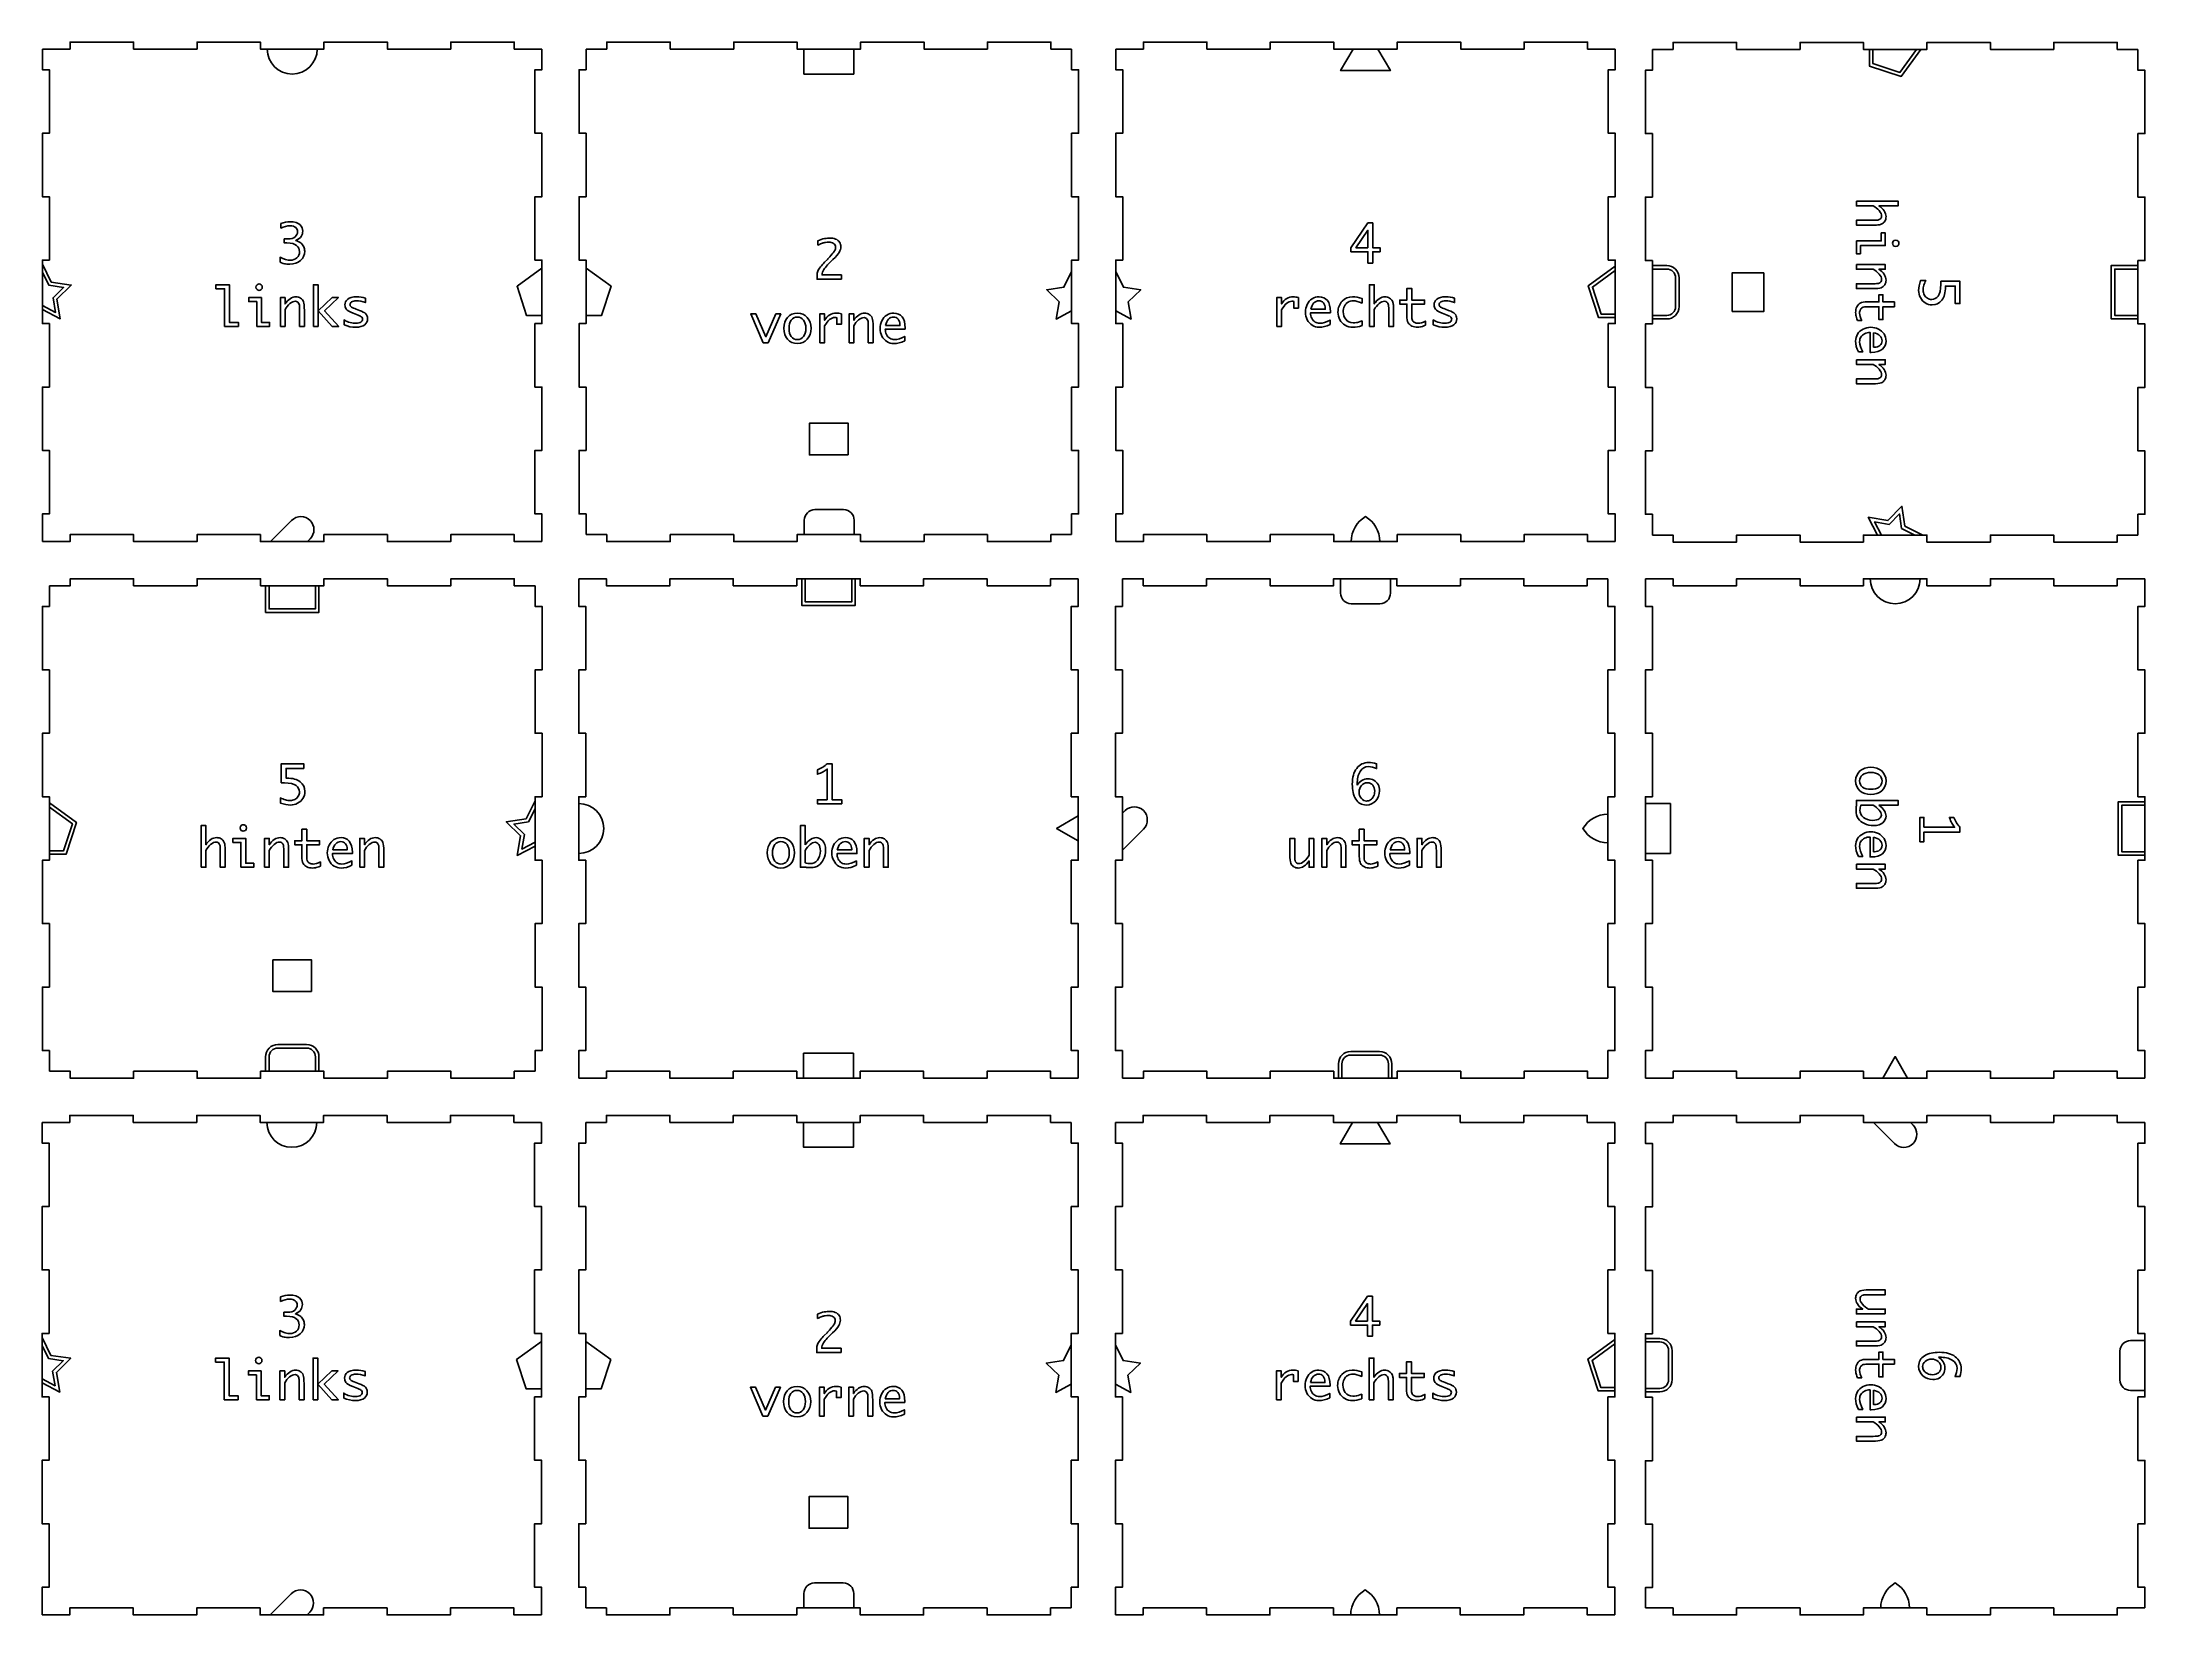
# Model space of a CAD drawing. Extents: x 1086 to 1928, y 87 to 717.
import ezdxf

# ---------------------------------------------------------------- set-up
doc = ezdxf.new("R2010")
doc.units = 0
doc.header["$MEASUREMENT"] = 0
doc.layers.add('EBENE_1', color=7, linetype='CONTINUOUS')

msp = doc.modelspace()

# ---------------------------------------------------------------- linework, layer by layer
at = {"layer": 'EBENE_1', "color": 5}
for points in [[(1286.26, 714.11), (1275.16, 714.11), (1275.16, 716.9), (1249.76, 716.9), (1249.76, 714.11), (1224.36, 714.11), (1224.36, 716.9), (1198.96, 716.9), (1198.96, 714.11), (1173.56, 714.11), (1173.56, 716.9), (1148.16, 716.9), (1148.16, 714.11), (1122.76, 714.11), (1122.76, 716.9), (1097.36, 716.9), (1097.36, 714.11), (1086.26, 714.11)], [(1498.31, 714.11), (1490, 714.11), (1490, 716.9), (1464.6, 716.9), (1464.6, 714.11), (1439.2, 714.11), (1439.2, 716.9), (1413.8, 716.9), (1413.8, 714.11), (1388.4, 714.11), (1388.4, 716.9), (1363, 716.9), (1363, 714.11), (1337.6, 714.11), (1337.6, 716.9), (1312.2, 716.9), (1312.2, 714.11), (1303.9, 714.11)], [(1715.95, 714.11), (1704.85, 714.11), (1704.85, 716.9), (1679.45, 716.9), (1679.45, 714.11), (1654.05, 714.11), (1654.05, 716.9), (1628.65, 716.9), (1628.65, 714.11), (1603.25, 714.11), (1603.25, 716.9), (1577.85, 716.9), (1577.85, 714.11), (1552.45, 714.11), (1552.45, 716.9), (1527.05, 716.9), (1527.05, 714.11), (1515.95, 714.11)], [(1925.2, 713.95), (1916.9, 713.95), (1916.9, 716.74), (1891.5, 716.74), (1891.5, 713.95), (1866.1, 713.95), (1866.1, 716.74), (1840.7, 716.74), (1840.7, 713.95), (1815.3, 713.95), (1815.3, 716.74), (1789.9, 716.74), (1789.9, 713.95), (1764.5, 713.95), (1764.5, 716.74), (1739.1, 716.74), (1739.1, 713.95), (1730.79, 713.95)], [(1086.26, 516.9), (1086.26, 528), (1089.05, 528), (1089.05, 553.4), (1086.26, 553.4), (1086.26, 578.8), (1089.05, 578.8), (1089.05, 604.2), (1086.26, 604.2), (1086.26, 629.6), (1089.05, 629.6), (1089.05, 655), (1086.26, 655), (1086.26, 680.4), (1089.05, 680.4), (1089.05, 705.8), (1086.26, 705.8), (1086.26, 714.11)], [(1286.26, 714.11), (1286.26, 705.8), (1283.46, 705.8), (1283.46, 680.4), (1286.26, 680.4), (1286.26, 655), (1283.46, 655), (1283.46, 629.6), (1286.26, 629.6), (1286.26, 604.2), (1283.46, 604.2), (1283.46, 578.8), (1286.26, 578.8), (1286.26, 553.4), (1283.46, 553.4), (1283.46, 528), (1286.26, 528), (1286.26, 516.9)], [(1303.9, 714.11), (1303.9, 705.8), (1301.1, 705.8), (1301.1, 680.4), (1303.9, 680.4), (1303.9, 655), (1301.1, 655), (1301.1, 629.6), (1303.9, 629.6), (1303.9, 604.2), (1301.1, 604.2), (1301.1, 578.8), (1303.9, 578.8), (1303.9, 553.4), (1301.1, 553.4), (1301.1, 528), (1303.9, 528), (1303.9, 519.7)], [(1498.31, 519.7), (1498.31, 528), (1501.1, 528), (1501.1, 553.4), (1498.31, 553.4), (1498.31, 578.8), (1501.1, 578.8), (1501.1, 604.2), (1498.31, 604.2), (1498.31, 629.6), (1501.1, 629.6), (1501.1, 655), (1498.31, 655), (1498.31, 680.4), (1501.1, 680.4), (1501.1, 705.8), (1498.31, 705.8), (1498.31, 714.11)], [(1515.95, 516.9), (1515.95, 528), (1518.74, 528), (1518.74, 553.4), (1515.95, 553.4), (1515.95, 578.8), (1518.74, 578.8), (1518.74, 604.2), (1515.95, 604.2), (1515.95, 629.6), (1518.74, 629.6), (1518.74, 655), (1515.95, 655), (1515.95, 680.4), (1518.74, 680.4), (1518.74, 705.8), (1515.95, 705.8), (1515.95, 714.11)], [(1715.95, 714.11), (1715.95, 705.8), (1713.16, 705.8), (1713.16, 680.4), (1715.95, 680.4), (1715.95, 655), (1713.16, 655), (1713.16, 629.6), (1715.95, 629.6), (1715.95, 604.2), (1713.16, 604.2), (1713.16, 578.8), (1715.95, 578.8), (1715.95, 553.4), (1713.16, 553.4), (1713.16, 528), (1715.95, 528), (1715.95, 516.9)], [(1730.79, 713.95), (1730.79, 705.64), (1728, 705.64), (1728, 680.24), (1730.79, 680.24), (1730.79, 654.84), (1728, 654.84), (1728, 629.44), (1730.79, 629.44), (1730.79, 604.04), (1728, 604.04), (1728, 578.64), (1730.79, 578.64), (1730.79, 553.24), (1728, 553.24), (1728, 527.84), (1730.79, 527.84), (1730.79, 519.54)], [(1925.2, 519.54), (1925.2, 527.84), (1928, 527.84), (1928, 553.24), (1925.2, 553.24), (1925.2, 578.64), (1928, 578.64), (1928, 604.04), (1925.2, 604.04), (1925.2, 629.44), (1928, 629.44), (1928, 654.84), (1925.2, 654.84), (1925.2, 680.24), (1928, 680.24), (1928, 705.64), (1925.2, 705.64), (1925.2, 713.95)], [(1762.7, 608.99), (1762.7, 624.49), (1775.4, 624.49), (1775.4, 608.99), (1762.7, 608.99)], [(1408.85, 551.61), (1393.35, 551.61), (1393.35, 564.31), (1408.85, 564.31), (1408.85, 551.61)], [(1286.26, 516.9), (1275.16, 516.9), (1275.16, 519.7), (1249.76, 519.7), (1249.76, 516.9), (1224.36, 516.9), (1224.36, 519.7), (1198.96, 519.7), (1198.96, 516.9), (1173.56, 516.9), (1173.56, 519.7), (1148.16, 519.7), (1148.16, 516.9), (1122.76, 516.9), (1122.76, 519.7), (1097.36, 519.7), (1097.36, 516.9), (1086.26, 516.9)], [(1303.9, 519.7), (1312.2, 519.7), (1312.2, 516.9), (1337.6, 516.9), (1337.6, 519.7), (1363, 519.7), (1363, 516.9), (1388.4, 516.9), (1388.4, 519.7), (1413.8, 519.7), (1413.8, 516.9), (1439.2, 516.9), (1439.2, 519.7), (1464.6, 519.7), (1464.6, 516.9), (1490, 516.9), (1490, 519.7), (1498.31, 519.7)], [(1715.95, 516.9), (1704.85, 516.9), (1704.85, 519.7), (1679.45, 519.7), (1679.45, 516.9), (1654.05, 516.9), (1654.05, 519.7), (1628.65, 519.7), (1628.65, 516.9), (1603.25, 516.9), (1603.25, 519.7), (1577.85, 519.7), (1577.85, 516.9), (1552.45, 516.9), (1552.45, 519.7), (1527.05, 519.7), (1527.05, 516.9), (1515.95, 516.9)], [(1730.79, 519.54), (1739.1, 519.54), (1739.1, 516.74), (1764.5, 516.74), (1764.5, 519.54), (1789.9, 519.54), (1789.9, 516.74), (1815.3, 516.74), (1815.3, 519.54), (1840.7, 519.54), (1840.7, 516.74), (1866.1, 516.74), (1866.1, 519.54), (1891.5, 519.54), (1891.5, 516.74), (1916.9, 516.74), (1916.9, 519.54), (1925.2, 519.54)], [(1089.07, 499.26), (1089.07, 490.96), (1086.28, 490.96), (1086.28, 465.56), (1089.07, 465.56), (1089.07, 440.16), (1086.28, 440.16), (1086.28, 414.76), (1089.07, 414.76), (1089.07, 389.36), (1086.28, 389.36), (1086.28, 363.96), (1089.07, 363.96), (1089.07, 338.56), (1086.28, 338.56), (1086.28, 313.16), (1089.07, 313.16), (1089.07, 304.85)], [(1283.48, 499.26), (1275.18, 499.26), (1275.18, 502.06), (1249.78, 502.06), (1249.78, 499.26), (1224.38, 499.26), (1224.38, 502.06), (1198.98, 502.06), (1198.98, 499.26), (1173.58, 499.26), (1173.58, 502.06), (1148.18, 502.06), (1148.18, 499.26), (1122.78, 499.26), (1122.78, 502.06), (1097.38, 502.06), (1097.38, 499.26), (1089.07, 499.26)], [(1283.48, 304.85), (1283.48, 313.16), (1286.28, 313.16), (1286.28, 338.56), (1283.48, 338.56), (1283.48, 363.96), (1286.28, 363.96), (1286.28, 389.36), (1283.48, 389.36), (1283.48, 414.76), (1286.28, 414.76), (1286.28, 440.16), (1283.48, 440.16), (1283.48, 465.56), (1286.28, 465.56), (1286.28, 490.96), (1283.48, 490.96), (1283.48, 499.26)], [(1300.96, 502.06), (1312.06, 502.06), (1312.06, 499.26), (1337.46, 499.26), (1337.46, 502.06), (1362.86, 502.06), (1362.86, 499.26), (1388.26, 499.26), (1388.26, 502.06), (1413.66, 502.06), (1413.66, 499.26), (1439.06, 499.26), (1439.06, 502.06), (1464.46, 502.06), (1464.46, 499.26), (1489.86, 499.26), (1489.86, 502.06), (1500.96, 502.06)], [(1300.98, 302.06), (1300.98, 313.16), (1303.77, 313.16), (1303.77, 338.56), (1300.98, 338.56), (1300.98, 363.96), (1303.77, 363.96), (1303.77, 389.36), (1300.98, 389.36), (1300.98, 414.76), (1303.77, 414.76), (1303.77, 440.16), (1300.98, 440.16), (1300.98, 465.56), (1303.77, 465.56), (1303.77, 490.96), (1300.98, 490.96), (1300.98, 502.06)], [(1500.96, 502.06), (1500.96, 490.96), (1498.17, 490.96), (1498.17, 465.56), (1500.96, 465.56), (1500.96, 440.16), (1498.17, 440.16), (1498.17, 414.76), (1500.96, 414.76), (1500.96, 389.36), (1498.17, 389.36), (1498.17, 363.96), (1500.96, 363.96), (1500.96, 338.56), (1498.17, 338.56), (1498.17, 313.16), (1500.96, 313.16), (1500.96, 302.06)], [(1518.6, 502.06), (1518.6, 490.96), (1515.81, 490.96), (1515.81, 465.56), (1518.6, 465.56), (1518.6, 440.16), (1515.81, 440.16), (1515.81, 414.76), (1518.6, 414.76), (1518.6, 389.36), (1515.81, 389.36), (1515.81, 363.96), (1518.6, 363.96), (1518.6, 338.56), (1515.81, 338.56), (1515.81, 313.16), (1518.6, 313.16), (1518.6, 302.06)], [(1518.61, 502.06), (1526.94, 502.06), (1526.94, 499.26), (1552.34, 499.26), (1552.34, 502.06), (1577.74, 502.06), (1577.74, 499.26), (1603.14, 499.26), (1603.14, 502.06), (1628.54, 502.06), (1628.54, 499.26), (1653.94, 499.26), (1653.94, 502.06), (1679.34, 502.06), (1679.34, 499.26), (1704.74, 499.26), (1704.74, 502.06), (1713.02, 502.06)], [(1713.02, 302.06), (1713.02, 313.16), (1715.81, 313.16), (1715.81, 338.56), (1713.02, 338.56), (1713.02, 363.96), (1715.81, 363.96), (1715.81, 389.36), (1713.02, 389.36), (1713.02, 414.76), (1715.81, 414.76), (1715.81, 440.16), (1713.02, 440.16), (1713.02, 465.56), (1715.81, 465.56), (1715.81, 490.96), (1713.02, 490.96), (1713.02, 502.06)], [(1728, 302.06), (1728, 313.16), (1730.79, 313.16), (1730.79, 338.56), (1728, 338.56), (1728, 363.96), (1730.79, 363.96), (1730.79, 389.36), (1728, 389.36), (1728, 414.76), (1730.79, 414.76), (1730.79, 440.16), (1728, 440.16), (1728, 465.56), (1730.79, 465.56), (1730.79, 490.96), (1728, 490.96), (1728, 502.06)], [(1728, 502.04), (1739.1, 502.04), (1739.1, 499.25), (1764.5, 499.25), (1764.5, 502.04), (1789.9, 502.04), (1789.9, 499.25), (1815.3, 499.25), (1815.3, 502.04), (1840.7, 502.04), (1840.7, 499.25), (1866.1, 499.25), (1866.1, 502.04), (1891.5, 502.04), (1891.5, 499.25), (1916.9, 499.25), (1916.9, 502.04), (1928, 502.04)], [(1928, 502.06), (1928, 490.96), (1925.2, 490.96), (1925.2, 465.56), (1928, 465.56), (1928, 440.16), (1925.2, 440.16), (1925.2, 414.76), (1928, 414.76), (1928, 389.36), (1925.2, 389.36), (1925.2, 363.96), (1928, 363.96), (1928, 338.56), (1925.2, 338.56), (1925.2, 313.16), (1928, 313.16), (1928, 302.06)], [(1194.03, 336.76), (1178.53, 336.76), (1178.53, 349.46), (1194.03, 349.46), (1194.03, 336.76)], [(1089.07, 304.85), (1097.38, 304.85), (1097.38, 302.06), (1122.78, 302.06), (1122.78, 304.85), (1148.18, 304.85), (1148.18, 302.06), (1173.58, 302.06), (1173.58, 304.85), (1198.98, 304.85), (1198.98, 302.06), (1224.38, 302.06), (1224.38, 304.85), (1249.78, 304.85), (1249.78, 302.06), (1275.18, 302.06), (1275.18, 304.85), (1283.48, 304.85)], [(1500.96, 302.06), (1489.86, 302.06), (1489.86, 304.85), (1464.46, 304.85), (1464.46, 302.06), (1439.06, 302.06), (1439.06, 304.85), (1413.66, 304.85), (1413.66, 302.06), (1388.26, 302.06), (1388.26, 304.85), (1362.86, 304.85), (1362.86, 302.06), (1337.46, 302.06), (1337.46, 304.85), (1312.06, 304.85), (1312.06, 302.06), (1300.96, 302.06)], [(1713.02, 302.06), (1704.85, 302.06), (1704.85, 304.85), (1679.45, 304.85), (1679.45, 302.06), (1654.05, 302.06), (1654.05, 304.85), (1628.65, 304.85), (1628.65, 302.06), (1603.25, 302.06), (1603.25, 304.85), (1577.85, 304.85), (1577.85, 302.06), (1552.45, 302.06), (1552.45, 304.85), (1527.05, 304.85), (1527.05, 302.06), (1518.6, 302.06)], [(1928, 302.06), (1916.9, 302.06), (1916.9, 304.85), (1891.5, 304.85), (1891.5, 302.06), (1866.1, 302.06), (1866.1, 304.85), (1840.7, 304.85), (1840.7, 302.06), (1815.3, 302.06), (1815.3, 304.85), (1789.9, 304.85), (1789.9, 302.06), (1764.5, 302.06), (1764.5, 304.85), (1739.1, 304.85), (1739.1, 302.06), (1728, 302.06)], [(1286.12, 284.41), (1275.02, 284.41), (1275.02, 287.21), (1249.62, 287.21), (1249.62, 284.41), (1224.22, 284.41), (1224.22, 287.21), (1198.82, 287.21), (1198.82, 284.41), (1173.42, 284.41), (1173.42, 287.21), (1148.02, 287.21), (1148.02, 284.41), (1122.62, 284.41), (1122.62, 287.21), (1097.22, 287.21), (1097.22, 284.41), (1086.12, 284.41)], [(1498.17, 284.41), (1489.86, 284.41), (1489.86, 287.21), (1464.46, 287.21), (1464.46, 284.41), (1439.06, 284.41), (1439.06, 287.21), (1413.66, 287.21), (1413.66, 284.41), (1388.26, 284.41), (1388.26, 287.21), (1362.86, 287.21), (1362.86, 284.41), (1337.46, 284.41), (1337.46, 287.21), (1312.06, 287.21), (1312.06, 284.41), (1303.76, 284.41)], [(1715.81, 284.41), (1704.71, 284.41), (1704.71, 287.21), (1679.31, 287.21), (1679.31, 284.41), (1653.91, 284.41), (1653.91, 287.21), (1628.51, 287.21), (1628.51, 284.41), (1603.11, 284.41), (1603.11, 287.21), (1577.71, 287.21), (1577.71, 284.41), (1552.31, 284.41), (1552.31, 287.21), (1526.91, 287.21), (1526.91, 284.41), (1515.81, 284.41)], [(1928, 284.41), (1916.9, 284.41), (1916.9, 287.21), (1891.5, 287.21), (1891.5, 284.41), (1866.1, 284.41), (1866.1, 287.21), (1840.7, 287.21), (1840.7, 284.41), (1815.3, 284.41), (1815.3, 287.21), (1789.9, 287.21), (1789.9, 284.41), (1764.5, 284.41), (1764.5, 287.21), (1739.1, 287.21), (1739.1, 284.41), (1728, 284.41)], [(1086.12, 87.21), (1086.12, 98.31), (1088.91, 98.31), (1088.91, 123.71), (1086.12, 123.71), (1086.12, 149.11), (1088.91, 149.11), (1088.91, 174.51), (1086.12, 174.51), (1086.12, 199.91), (1088.91, 199.91), (1088.91, 225.31), (1086.12, 225.31), (1086.12, 250.71), (1088.91, 250.71), (1088.91, 276.11), (1086.12, 276.11), (1086.12, 284.41)], [(1286.12, 284.41), (1286.12, 276.11), (1283.32, 276.11), (1283.32, 250.71), (1286.12, 250.71), (1286.12, 225.31), (1283.32, 225.31), (1283.32, 199.91), (1286.12, 199.91), (1286.12, 174.51), (1283.32, 174.51), (1283.32, 149.11), (1286.12, 149.11), (1286.12, 123.71), (1283.32, 123.71), (1283.32, 98.31), (1286.12, 98.31), (1286.12, 87.21)], [(1303.76, 284.41), (1303.76, 276.11), (1300.96, 276.11), (1300.96, 250.71), (1303.76, 250.71), (1303.76, 225.31), (1300.96, 225.31), (1300.96, 199.91), (1303.76, 199.91), (1303.76, 174.51), (1300.96, 174.51), (1300.96, 149.11), (1303.76, 149.11), (1303.76, 123.71), (1300.96, 123.71), (1300.96, 98.31), (1303.76, 98.31), (1303.76, 90)], [(1498.17, 90), (1498.17, 98.31), (1500.96, 98.31), (1500.96, 123.71), (1498.17, 123.71), (1498.17, 149.11), (1500.96, 149.11), (1500.96, 174.51), (1498.17, 174.51), (1498.17, 199.91), (1500.96, 199.91), (1500.96, 225.31), (1498.17, 225.31), (1498.17, 250.71), (1500.96, 250.71), (1500.96, 276.11), (1498.17, 276.11), (1498.17, 284.41)], [(1515.81, 87.21), (1515.81, 98.31), (1518.6, 98.31), (1518.6, 123.71), (1515.81, 123.71), (1515.81, 149.11), (1518.6, 149.11), (1518.6, 174.51), (1515.81, 174.51), (1515.81, 199.91), (1518.6, 199.91), (1518.6, 225.31), (1515.81, 225.31), (1515.81, 250.71), (1518.6, 250.71), (1518.6, 276.11), (1515.81, 276.11), (1515.81, 284.41)], [(1715.81, 284.41), (1715.81, 276.11), (1713.01, 276.11), (1713.01, 250.71), (1715.81, 250.71), (1715.81, 225.31), (1713.01, 225.31), (1713.01, 199.91), (1715.81, 199.91), (1715.81, 174.51), (1713.01, 174.51), (1713.01, 149.11), (1715.81, 149.11), (1715.81, 123.71), (1713.01, 123.71), (1713.01, 98.31), (1715.81, 98.31), (1715.81, 87.21)], [(1728, 90), (1728, 98.17), (1730.79, 98.17), (1730.79, 123.57), (1728, 123.57), (1728, 148.97), (1730.79, 148.97), (1730.79, 174.37), (1728, 174.37), (1728, 199.77), (1730.79, 199.77), (1730.79, 225.17), (1728, 225.17), (1728, 250.57), (1730.79, 250.57), (1730.79, 275.97), (1728, 275.97), (1728, 284.41)], [(1928, 284.41), (1928, 276.08), (1925.2, 276.08), (1925.2, 250.68), (1928, 250.68), (1928, 225.28), (1925.2, 225.28), (1925.2, 199.88), (1928, 199.88), (1928, 174.48), (1925.2, 174.48), (1925.2, 149.08), (1928, 149.08), (1928, 123.68), (1925.2, 123.68), (1925.2, 98.28), (1928, 98.28), (1928, 90)], [(1408.71, 121.91), (1393.21, 121.91), (1393.21, 134.61), (1408.71, 134.61), (1408.71, 121.91)], [(1286.12, 87.21), (1275.02, 87.21), (1275.02, 90), (1249.62, 90), (1249.62, 87.21), (1224.22, 87.21), (1224.22, 90), (1198.82, 90), (1198.82, 87.21), (1173.42, 87.21), (1173.42, 90), (1148.02, 90), (1148.02, 87.21), (1122.62, 87.21), (1122.62, 90), (1097.22, 90), (1097.22, 87.21), (1086.12, 87.21)], [(1303.76, 90), (1312.06, 90), (1312.06, 87.21), (1337.46, 87.21), (1337.46, 90), (1362.86, 90), (1362.86, 87.21), (1388.26, 87.21), (1388.26, 90), (1413.66, 90), (1413.66, 87.21), (1439.06, 87.21), (1439.06, 90), (1464.46, 90), (1464.46, 87.21), (1489.86, 87.21), (1489.86, 90), (1498.17, 90)], [(1715.81, 87.21), (1704.71, 87.21), (1704.71, 90), (1679.31, 90), (1679.31, 87.21), (1653.91, 87.21), (1653.91, 90), (1628.51, 90), (1628.51, 87.21), (1603.11, 87.21), (1603.11, 90), (1577.71, 90), (1577.71, 87.21), (1552.31, 87.21), (1552.31, 90), (1526.91, 90), (1526.91, 87.21), (1515.81, 87.21)], [(1728, 90), (1739.1, 90), (1739.1, 87.21), (1764.5, 87.21), (1764.5, 90), (1789.9, 90), (1789.9, 87.21), (1815.3, 87.21), (1815.3, 90), (1840.7, 90), (1840.7, 87.21), (1866.1, 87.21), (1866.1, 90), (1891.5, 90), (1891.5, 87.21), (1916.9, 87.21), (1916.9, 90), (1928, 90)]]:
    msp.add_lwpolyline(points, dxfattribs=at)
at = {"layer": 'EBENE_1', "color": 1}
for points in [[(1411.1, 714.11), (1411.1, 704.11), (1391.1, 704.11), (1391.1, 714.11)], [(1620.95, 714.11), (1625.95, 705.45), (1605.95, 705.45), (1610.95, 714.11)], [(1838.3, 713.95), (1830.43, 703.12), (1817.7, 707.26), (1817.7, 713.95)], [(1819.11, 713.95), (1819.11, 708.28), (1829.89, 704.78), (1836.55, 713.95)], [(1086.26, 628.01), (1089.82, 620.8), (1097.77, 619.64), (1092.01, 614.03), (1093.37, 606.1), (1086.26, 609.84)], [(1086.26, 611.44), (1091.5, 608.68), (1090.5, 614.52), (1094.74, 618.65), (1088.88, 619.51), (1086.26, 624.82)], [(1286.26, 607.39), (1280.08, 607.39), (1276.26, 619.15), (1286.26, 626.41)], [(1303.9, 626.41), (1313.9, 619.15), (1310.08, 607.39), (1303.9, 607.39)], [(1498.31, 609.24), (1492.13, 605.99), (1493.31, 612.88), (1488.31, 617.75), (1495.22, 618.75), (1498.31, 625.02)], [(1515.95, 625.02), (1519.04, 618.75), (1525.95, 617.75), (1520.95, 612.88), (1522.13, 605.99), (1515.95, 609.24)], [(1715.95, 606.6), (1709.26, 606.6), (1705.12, 619.33), (1715.95, 627.2)], [(1715.95, 625.46), (1706.78, 618.79), (1710.28, 608.01), (1715.95, 608.01)], [(1925.2, 606.04), (1914.5, 606.04), (1914.5, 627.45), (1925.2, 627.45)], [(1925.2, 626.04), (1915.91, 626.04), (1915.91, 607.45), (1925.2, 607.45)], [(1820.94, 519.54), (1817.2, 526.65), (1825.12, 525.3), (1830.73, 531.05), (1831.89, 523.1), (1839.1, 519.54)], [(1835.91, 519.54), (1830.6, 522.16), (1829.75, 528.02), (1825.61, 523.78), (1819.78, 524.78), (1822.53, 519.54)], [(1196.98, 499.26), (1196.98, 488.56), (1175.57, 488.56), (1175.57, 499.26)], [(1176.98, 499.26), (1176.98, 489.97), (1195.57, 489.97), (1195.57, 499.26)], [(1411.67, 502.06), (1411.67, 491.35), (1390.26, 491.35), (1390.26, 502.06)], [(1391.67, 502.06), (1391.67, 492.76), (1410.26, 492.76), (1410.26, 502.06)], [(1283.48, 395), (1276.36, 391.26), (1277.72, 399.18), (1271.97, 404.79), (1279.92, 405.95), (1283.48, 413.16)], [(1928, 391.35), (1917.29, 391.35), (1917.29, 412.76), (1928, 412.76)], [(1089.07, 412.35), (1099.9, 404.49), (1095.76, 391.76), (1089.07, 391.76)], [(1089.07, 393.17), (1094.74, 393.17), (1098.24, 403.95), (1089.07, 410.61)], [(1283.48, 409.97), (1280.86, 404.66), (1275, 403.81), (1279.24, 399.67), (1278.24, 393.83), (1283.48, 396.59)], [(1500.96, 397.06), (1492.3, 402.06), (1500.96, 407.06)], [(1728, 412.06), (1738, 412.06), (1738, 392.06), (1728, 392.06)], [(1928, 411.35), (1918.7, 411.35), (1918.7, 392.76), (1928, 392.76)], [(1390.96, 302.06), (1390.96, 312.06), (1410.96, 312.06), (1410.96, 302.06)], [(1823, 302.06), (1828, 310.72), (1833, 302.06)], [(1410.96, 284.41), (1410.96, 274.42), (1390.96, 274.42), (1390.96, 284.41)], [(1620.81, 284.41), (1625.81, 275.75), (1605.81, 275.75), (1610.81, 284.41)], [(1086.12, 198.31), (1089.67, 191.1), (1097.63, 189.95), (1091.87, 184.33), (1093.23, 176.41), (1086.12, 180.15)], [(1086.12, 181.74), (1091.36, 178.99), (1090.36, 184.83), (1094.6, 188.96), (1088.74, 189.81), (1086.12, 195.13)], [(1286.12, 177.7), (1279.93, 177.7), (1276.12, 189.45), (1286.12, 196.72)], [(1303.76, 196.72), (1313.76, 189.45), (1309.94, 177.7), (1303.76, 177.7)], [(1498.17, 179.55), (1491.99, 176.3), (1493.17, 183.18), (1488.17, 188.06), (1495.08, 189.06), (1498.17, 195.32)], [(1515.81, 195.32), (1518.9, 189.06), (1525.81, 188.06), (1520.81, 183.18), (1521.99, 176.3), (1515.81, 179.55)], [(1715.81, 176.91), (1709.12, 176.91), (1704.98, 189.64), (1715.81, 197.51)], [(1715.81, 195.76), (1706.64, 189.1), (1710.14, 178.32), (1715.81, 178.32)]]:
    msp.add_lwpolyline(points, dxfattribs=at)
at = {"layer": 'EBENE_1', "color": 3}
for points in [[(1616.92, 628.44), (1616.92, 632.93), (1610.09, 632.93), (1610.09, 634.53), (1616.92, 644.49), (1618.84, 644.49), (1618.84, 634.53), (1621.8, 634.53), (1621.8, 632.93), (1618.84, 632.93), (1618.84, 628.44), (1616.92, 628.44)], [(1616.92, 634.53), (1616.92, 641.57), (1612.14, 634.53), (1616.92, 634.53)], [(1812.49, 637.31), (1822.43, 637.31), (1822.43, 640.52), (1824.03, 640.52), (1824.03, 635.39), (1814.09, 635.39), (1814.09, 632.17), (1812.49, 632.17), (1812.49, 637.31)], [(1159.2, 603.04), (1159.2, 618.12), (1155.75, 618.12), (1155.75, 619.73), (1161.13, 619.73), (1161.13, 604.65), (1164.73, 604.65), (1164.73, 603.04), (1159.2, 603.04)], [(1172.04, 603.04), (1172.04, 612.99), (1168.84, 612.99), (1168.84, 614.59), (1173.96, 614.59), (1173.96, 604.65), (1177.18, 604.65), (1177.18, 603.04), (1172.04, 603.04)], [(1194.73, 603.04), (1194.73, 619.73), (1196.65, 619.73), (1196.65, 609.25), (1202.2, 614.59), (1204.74, 614.59), (1199.25, 609.3), (1204.91, 603.04), (1202.26, 603.04), (1196.65, 609.25), (1196.65, 603.04), (1194.73, 603.04)], [(1374.84, 596.52), (1369.82, 608.06), (1371.93, 608.06), (1375.89, 598.92), (1379.92, 608.06), (1381.85, 608.06), (1376.8, 596.52), (1374.84, 596.52)], [(1165.71, 386.55), (1165.71, 396.49), (1162.5, 396.49), (1162.5, 398.09), (1167.63, 398.09), (1167.63, 388.15), (1170.84, 388.15), (1170.84, 386.55), (1165.71, 386.55)], [(1616.77, 198.75), (1616.77, 203.24), (1609.95, 203.24), (1609.95, 204.84), (1616.77, 214.79), (1618.7, 214.79), (1618.7, 204.84), (1621.66, 204.84), (1621.66, 203.24), (1618.7, 203.24), (1618.7, 198.75), (1616.77, 198.75)], [(1616.77, 204.84), (1616.77, 211.88), (1612, 204.84), (1616.77, 204.84)], [(1159.06, 173.35), (1159.06, 188.43), (1155.61, 188.43), (1155.61, 190.03), (1160.99, 190.03), (1160.99, 174.95), (1164.59, 174.95), (1164.59, 173.35), (1159.06, 173.35)], [(1194.59, 173.35), (1194.59, 190.03), (1196.51, 190.03), (1196.51, 179.55), (1202.06, 184.9), (1204.6, 184.9), (1199.11, 179.61), (1204.77, 173.35), (1202.12, 173.35), (1196.51, 179.55), (1196.51, 173.35), (1194.59, 173.35)], [(1171.9, 173.35), (1171.9, 183.29), (1168.7, 183.29), (1168.7, 184.9), (1173.82, 184.9), (1173.82, 174.95), (1177.04, 174.95), (1177.04, 173.35), (1171.9, 173.35)], [(1374.7, 166.83), (1369.68, 178.37), (1371.79, 178.37), (1375.75, 169.22), (1379.78, 178.37), (1381.71, 178.37), (1376.66, 166.83), (1374.7, 166.83)]]:
    msp.add_lwpolyline(points, dxfattribs=at)
at = {"layer": 'EBENE_1', "color": 1}
for points, knots in [([(1196.26, 714.11), (1196.26, 714.11), (1196.26, 714.11), (1196.26, 714.11), (1196.26, 708.59), (1191.78, 704.11), (1186.26, 704.11), (1186.26, 704.11), (1186.26, 704.11), (1186.26, 704.11), (1180.73, 704.11), (1176.26, 708.59), (1176.26, 714.11), (1176.26, 714.11), (1176.26, 714.11), (1176.26, 714.11)], [0, 0, 0, 0, 1, 1, 1, 2, 2, 2, 3, 3, 3, 4, 4, 4, 5, 5, 5, 5]), ([(1730.79, 627.45), (1730.79, 627.45), (1736.56, 627.45), (1736.56, 627.45), (1739.28, 627.45), (1741.5, 625.23), (1741.5, 622.51), (1741.5, 622.51), (1741.5, 610.98), (1741.5, 610.98), (1741.5, 608.25), (1739.28, 606.04), (1736.56, 606.04), (1736.56, 606.04), (1730.79, 606.04), (1730.79, 606.04)], [0, 0, 0, 0, 1, 1, 1, 2, 2, 2, 3, 3, 3, 4, 4, 4, 5, 5, 5, 5]), ([(1730.79, 607.45), (1730.79, 607.45), (1736.56, 607.45), (1736.56, 607.45), (1738.5, 607.45), (1740.08, 609.03), (1740.08, 610.98), (1740.08, 610.98), (1740.08, 622.51), (1740.08, 622.51), (1740.08, 624.46), (1738.5, 626.04), (1736.56, 626.04), (1736.56, 626.04), (1730.79, 626.04), (1730.79, 626.04)], [0, 0, 0, 0, 1, 1, 1, 2, 2, 2, 3, 3, 3, 4, 4, 4, 5, 5, 5, 5]), ([(1177.56, 516.9), (1177.56, 516.9), (1186.03, 525.37), (1186.03, 525.37), (1188.07, 527.41), (1191.38, 527.41), (1193.42, 525.37), (1195.47, 523.33), (1195.47, 520.02), (1193.42, 517.97), (1193.42, 517.97), (1192.35, 516.9), (1192.35, 516.9)], [0, 0, 0, 0, 1, 1, 1, 2, 2, 2, 3, 3, 3, 4, 4, 4, 4]), ([(1391.25, 519.7), (1391.25, 519.7), (1391.25, 525.46), (1391.25, 525.46), (1391.25, 527.79), (1393.15, 529.7), (1395.48, 529.7), (1395.48, 529.7), (1407.01, 529.7), (1407.01, 529.7), (1409.34, 529.7), (1411.25, 527.79), (1411.25, 525.46), (1411.25, 525.46), (1411.25, 519.7), (1411.25, 519.7)], [0, 0, 0, 0, 1, 1, 1, 2, 2, 2, 3, 3, 3, 4, 4, 4, 5, 5, 5, 5]), ([(1621.72, 516.9), (1621.72, 521.18), (1619.4, 524.91), (1615.95, 526.9), (1612.5, 524.91), (1610.18, 521.18), (1610.18, 516.9)], [0, 0, 0, 0, 1, 1, 1, 2, 2, 2, 2]), ([(1625.95, 502.06), (1625.95, 502.06), (1625.95, 496.29), (1625.95, 496.29), (1625.95, 493.96), (1624.05, 492.06), (1621.72, 492.06), (1621.72, 492.06), (1610.19, 492.06), (1610.19, 492.06), (1607.86, 492.06), (1605.95, 493.96), (1605.95, 496.29), (1605.95, 496.29), (1605.95, 502.06), (1605.95, 502.06)], [0, 0, 0, 0, 1, 1, 1, 2, 2, 2, 3, 3, 3, 4, 4, 4, 5, 5, 5, 5]), ([(1838, 502.04), (1838, 496.52), (1833.52, 492.04), (1828, 492.04), (1828, 492.04), (1828, 492.04), (1828, 492.04), (1822.47, 492.04), (1818, 496.52), (1818, 502.04)], [0, 0, 0, 0, 1, 1, 1, 2, 2, 2, 3, 3, 3, 3]), ([(1300.98, 412.06), (1306.5, 412.06), (1310.98, 407.58), (1310.98, 402.06), (1310.98, 402.06), (1310.98, 402.06), (1310.98, 402.06), (1310.98, 396.53), (1306.5, 392.06), (1300.98, 392.06)], [0, 0, 0, 0, 1, 1, 1, 2, 2, 2, 3, 3, 3, 3]), ([(1518.61, 408.15), (1518.61, 408.15), (1519.68, 409.22), (1519.68, 409.22), (1521.72, 411.26), (1525.03, 411.26), (1527.07, 409.22), (1529.12, 407.18), (1529.12, 403.87), (1527.07, 401.83), (1527.07, 401.83), (1518.61, 393.36), (1518.61, 393.36)], [0, 0, 0, 0, 1, 1, 1, 2, 2, 2, 3, 3, 3, 4, 4, 4, 4]), ([(1713.02, 407.83), (1708.74, 407.83), (1705.02, 405.51), (1703.02, 402.06), (1705.02, 398.6), (1708.74, 396.28), (1713.02, 396.28)], [0, 0, 0, 0, 1, 1, 1, 2, 2, 2, 2]), ([(1175.57, 304.85), (1175.57, 304.85), (1175.57, 310.62), (1175.57, 310.62), (1175.57, 313.34), (1177.79, 315.56), (1180.51, 315.56), (1180.51, 315.56), (1192.04, 315.56), (1192.04, 315.56), (1194.77, 315.56), (1196.98, 313.34), (1196.98, 310.62), (1196.98, 310.62), (1196.98, 304.85), (1196.98, 304.85)], [0, 0, 0, 0, 1, 1, 1, 2, 2, 2, 3, 3, 3, 4, 4, 4, 5, 5, 5, 5]), ([(1195.57, 304.85), (1195.57, 304.85), (1195.57, 310.62), (1195.57, 310.62), (1195.57, 312.56), (1193.99, 314.14), (1192.04, 314.14), (1192.04, 314.14), (1180.51, 314.14), (1180.51, 314.14), (1178.56, 314.14), (1176.98, 312.56), (1176.98, 310.62), (1176.98, 310.62), (1176.98, 304.85), (1176.98, 304.85)], [0, 0, 0, 0, 1, 1, 1, 2, 2, 2, 3, 3, 3, 4, 4, 4, 5, 5, 5, 5]), ([(1605.11, 302.06), (1605.11, 302.06), (1605.11, 307.82), (1605.11, 307.82), (1605.11, 310.55), (1607.32, 312.76), (1610.04, 312.76), (1610.04, 312.76), (1621.58, 312.76), (1621.58, 312.76), (1624.3, 312.76), (1626.52, 310.55), (1626.52, 307.82), (1626.52, 307.82), (1626.52, 302.06), (1626.52, 302.06)], [0, 0, 0, 0, 1, 1, 1, 2, 2, 2, 3, 3, 3, 4, 4, 4, 5, 5, 5, 5]), ([(1625.11, 302.06), (1625.11, 302.06), (1625.11, 307.82), (1625.11, 307.82), (1625.11, 309.77), (1623.52, 311.35), (1621.58, 311.35), (1621.58, 311.35), (1610.04, 311.35), (1610.04, 311.35), (1608.1, 311.35), (1606.52, 309.77), (1606.52, 307.82), (1606.52, 307.82), (1606.52, 302.06), (1606.52, 302.06)], [0, 0, 0, 0, 1, 1, 1, 2, 2, 2, 3, 3, 3, 4, 4, 4, 5, 5, 5, 5]), ([(1196.12, 284.41), (1196.12, 284.41), (1196.12, 284.41), (1196.12, 284.41), (1196.12, 278.89), (1191.64, 274.42), (1186.12, 274.42), (1186.12, 274.42), (1186.12, 274.42), (1186.12, 274.42), (1180.59, 274.42), (1176.12, 278.89), (1176.12, 284.41), (1176.12, 284.41), (1176.12, 284.41), (1176.12, 284.41)], [0, 0, 0, 0, 1, 1, 1, 2, 2, 2, 3, 3, 3, 4, 4, 4, 5, 5, 5, 5]), ([(1834.09, 284.41), (1834.09, 284.41), (1835.16, 283.34), (1835.16, 283.34), (1837.21, 281.3), (1837.21, 277.99), (1835.16, 275.95), (1833.12, 273.9), (1829.81, 273.9), (1827.77, 275.95), (1827.77, 275.95), (1819.3, 284.41), (1819.3, 284.41)], [0, 0, 0, 0, 1, 1, 1, 2, 2, 2, 3, 3, 3, 4, 4, 4, 4]), ([(1728, 197.91), (1728, 197.91), (1733.76, 197.91), (1733.76, 197.91), (1736.49, 197.91), (1738.7, 195.7), (1738.7, 192.97), (1738.7, 192.97), (1738.7, 181.44), (1738.7, 181.44), (1738.7, 178.72), (1736.49, 176.5), (1733.76, 176.5), (1733.76, 176.5), (1728, 176.5), (1728, 176.5)], [0, 0, 0, 0, 1, 1, 1, 2, 2, 2, 3, 3, 3, 4, 4, 4, 5, 5, 5, 5]), ([(1728, 177.91), (1728, 177.91), (1733.76, 177.91), (1733.76, 177.91), (1735.71, 177.91), (1737.29, 179.5), (1737.29, 181.44), (1737.29, 181.44), (1737.29, 192.97), (1737.29, 192.97), (1737.29, 194.92), (1735.71, 196.5), (1733.76, 196.5), (1733.76, 196.5), (1728, 196.5), (1728, 196.5)], [0, 0, 0, 0, 1, 1, 1, 2, 2, 2, 3, 3, 3, 4, 4, 4, 5, 5, 5, 5]), ([(1928, 177.07), (1928, 177.07), (1922.23, 177.07), (1922.23, 177.07), (1919.9, 177.07), (1918, 178.97), (1918, 181.3), (1918, 181.3), (1918, 192.83), (1918, 192.83), (1918, 195.16), (1919.9, 197.07), (1922.23, 197.07), (1922.23, 197.07), (1928, 197.07), (1928, 197.07)], [0, 0, 0, 0, 1, 1, 1, 2, 2, 2, 3, 3, 3, 4, 4, 4, 5, 5, 5, 5]), ([(1177.42, 87.21), (1177.42, 87.21), (1185.88, 95.68), (1185.88, 95.68), (1187.93, 97.72), (1191.24, 97.72), (1193.28, 95.68), (1195.32, 93.63), (1195.32, 90.32), (1193.28, 88.28), (1193.28, 88.28), (1192.21, 87.21), (1192.21, 87.21)], [0, 0, 0, 0, 1, 1, 1, 2, 2, 2, 3, 3, 3, 4, 4, 4, 4]), ([(1391.1, 90), (1391.1, 90), (1391.1, 95.77), (1391.1, 95.77), (1391.1, 98.1), (1393.01, 100), (1395.34, 100), (1395.34, 100), (1406.87, 100), (1406.87, 100), (1409.2, 100), (1411.1, 98.1), (1411.1, 95.77), (1411.1, 95.77), (1411.1, 90), (1411.1, 90)], [0, 0, 0, 0, 1, 1, 1, 2, 2, 2, 3, 3, 3, 4, 4, 4, 5, 5, 5, 5]), ([(1621.58, 87.21), (1621.58, 91.48), (1619.26, 95.21), (1615.81, 97.21), (1612.36, 95.21), (1610.03, 91.48), (1610.03, 87.21)], [0, 0, 0, 0, 1, 1, 1, 2, 2, 2, 2]), ([(1833.77, 90), (1833.77, 94.28), (1831.45, 98), (1828, 100), (1824.54, 98), (1822.22, 94.28), (1822.22, 90)], [0, 0, 0, 0, 1, 1, 1, 2, 2, 2, 2])]:
    msp.add_open_spline(points, degree=3, knots=knots, dxfattribs=at)
at = {"layer": 'EBENE_1', "color": 3}
for points, knots in [([(1812.49, 653.25), (1812.49, 653.25), (1829.17, 653.25), (1829.17, 653.25), (1829.17, 653.25), (1829.17, 651.33), (1829.17, 651.33), (1829.17, 651.33), (1821.51, 651.33), (1821.51, 651.33), (1822.4, 650.77), (1823.09, 650.11), (1823.6, 649.33), (1824.1, 648.55), (1824.35, 647.77), (1824.35, 647), (1824.35, 646.34), (1824.19, 645.74), (1823.85, 645.2), (1823.52, 644.66), (1823.11, 644.28), (1822.64, 644.07), (1822.27, 643.9), (1821.88, 643.78), (1821.47, 643.72), (1821.06, 643.66), (1820.22, 643.63), (1818.94, 643.63), (1818.94, 643.63), (1812.49, 643.63), (1812.49, 643.63), (1812.49, 643.63), (1812.49, 645.55), (1812.49, 645.55), (1812.49, 645.55), (1819.17, 645.55), (1819.17, 645.55), (1820.28, 645.55), (1821.02, 645.6), (1821.37, 645.71), (1821.73, 645.82), (1822.02, 646.01), (1822.24, 646.3), (1822.47, 646.58), (1822.59, 646.9), (1822.59, 647.23), (1822.59, 647.91), (1822.26, 648.63), (1821.62, 649.41), (1820.98, 650.18), (1820.18, 650.82), (1819.22, 651.33), (1819.22, 651.33), (1812.49, 651.33), (1812.49, 651.33), (1812.49, 651.33), (1812.49, 653.25), (1812.49, 653.25)], [0, 0, 0, 0, 1, 1, 1, 2, 2, 2, 3, 3, 3, 4, 4, 4, 5, 5, 5, 6, 6, 6, 7, 7, 7, 8, 8, 8, 9, 9, 9, 10, 10, 10, 11, 11, 11, 12, 12, 12, 13, 13, 13, 14, 14, 14, 15, 15, 15, 16, 16, 16, 17, 17, 17, 18, 18, 18, 19, 19, 19, 19]), ([(1181.4, 628.73), (1181.4, 628.73), (1181.4, 630.76), (1181.4, 630.76), (1182.98, 629.96), (1184.35, 629.56), (1185.51, 629.56), (1186.57, 629.56), (1187.45, 629.88), (1188.14, 630.53), (1188.83, 631.17), (1189.18, 632), (1189.18, 633.01), (1189.18, 634.03), (1188.8, 634.86), (1188.03, 635.5), (1187.27, 636.14), (1185.98, 636.47), (1184.15, 636.47), (1184.15, 636.47), (1183.09, 636.47), (1183.09, 636.47), (1183.09, 636.47), (1183.09, 638.07), (1183.09, 638.07), (1183.09, 638.07), (1184.57, 638.07), (1184.57, 638.07), (1185.91, 638.07), (1186.88, 638.37), (1187.48, 638.97), (1188.08, 639.57), (1188.38, 640.24), (1188.38, 640.98), (1188.38, 641.65), (1188.14, 642.21), (1187.65, 642.67), (1187.16, 643.13), (1186.41, 643.36), (1185.39, 643.36), (1184.26, 643.36), (1183.03, 643.04), (1181.72, 642.4), (1181.72, 642.4), (1181.72, 644.23), (1181.72, 644.23), (1183.03, 644.72), (1184.23, 644.96), (1185.32, 644.96), (1187.27, 644.96), (1188.62, 644.58), (1189.36, 643.81), (1190.1, 643.04), (1190.47, 642.16), (1190.47, 641.18), (1190.47, 640.45), (1190.27, 639.76), (1189.88, 639.12), (1189.49, 638.48), (1188.76, 637.91), (1187.71, 637.41), (1188.64, 637.13), (1189.34, 636.79), (1189.82, 636.39), (1190.29, 635.99), (1190.65, 635.52), (1190.9, 634.98), (1191.14, 634.43), (1191.26, 633.82), (1191.26, 633.15), (1191.26, 631.65), (1190.71, 630.4), (1189.59, 629.43), (1188.48, 628.45), (1187.04, 627.96), (1185.28, 627.96), (1184.77, 627.96), (1184.21, 628), (1183.61, 628.07), (1183.01, 628.15), (1182.27, 628.37), (1181.4, 628.73)], [0, 0, 0, 0, 1, 1, 1, 2, 2, 2, 3, 3, 3, 4, 4, 4, 5, 5, 5, 6, 6, 6, 7, 7, 7, 8, 8, 8, 9, 9, 9, 10, 10, 10, 11, 11, 11, 12, 12, 12, 13, 13, 13, 14, 14, 14, 15, 15, 15, 16, 16, 16, 17, 17, 17, 18, 18, 18, 19, 19, 19, 20, 20, 20, 21, 21, 21, 22, 22, 22, 23, 23, 23, 24, 24, 24, 25, 25, 25, 26, 26, 26, 27, 27, 27, 27]), ([(1406.12, 621.92), (1406.12, 621.92), (1396.42, 621.92), (1396.42, 621.92), (1396.42, 621.92), (1396.42, 623.69), (1396.42, 623.69), (1396.42, 624.14), (1396.51, 624.63), (1396.7, 625.15), (1396.88, 625.67), (1397.24, 626.25), (1397.76, 626.9), (1398.29, 627.55), (1398.84, 628.17), (1399.42, 628.77), (1399.42, 628.77), (1400.52, 629.89), (1400.52, 629.89), (1400.74, 630.12), (1401.22, 630.64), (1401.96, 631.47), (1402.7, 632.3), (1403.2, 632.93), (1403.43, 633.37), (1403.67, 633.81), (1403.79, 634.25), (1403.79, 634.67), (1403.79, 635.36), (1403.51, 635.89), (1402.96, 636.27), (1402.41, 636.65), (1401.79, 636.83), (1401.1, 636.83), (1400.71, 636.83), (1400.27, 636.79), (1399.79, 636.7), (1399.3, 636.61), (1398.88, 636.5), (1398.51, 636.38), (1398.15, 636.26), (1397.56, 636.02), (1396.74, 635.65), (1396.74, 635.65), (1396.74, 637.35), (1396.74, 637.35), (1397.61, 637.76), (1398.48, 638.05), (1399.35, 638.2), (1400.22, 638.36), (1400.94, 638.44), (1401.5, 638.44), (1402.34, 638.44), (1403.1, 638.3), (1403.8, 638.03), (1404.5, 637.76), (1405.02, 637.33), (1405.36, 636.76), (1405.71, 636.19), (1405.88, 635.58), (1405.88, 634.93), (1405.88, 634.21), (1405.66, 633.47), (1405.22, 632.71), (1404.78, 631.95), (1403.95, 630.98), (1402.74, 629.79), (1402.74, 629.79), (1401.56, 628.62), (1401.56, 628.62), (1401.56, 628.62), (1400.57, 627.65), (1400.57, 627.65), (1399.94, 627.01), (1399.44, 626.4), (1399.05, 625.81), (1398.67, 625.21), (1398.45, 624.51), (1398.41, 623.69), (1398.41, 623.69), (1406.12, 623.69), (1406.12, 623.69), (1406.12, 623.69), (1406.12, 621.92), (1406.12, 621.92)], [0, 0, 0, 0, 1, 1, 1, 2, 2, 2, 3, 3, 3, 4, 4, 4, 5, 5, 5, 6, 6, 6, 7, 7, 7, 8, 8, 8, 9, 9, 9, 10, 10, 10, 11, 11, 11, 12, 12, 12, 13, 13, 13, 14, 14, 14, 15, 15, 15, 16, 16, 16, 17, 17, 17, 18, 18, 18, 19, 19, 19, 20, 20, 20, 21, 21, 21, 22, 22, 22, 23, 23, 23, 24, 24, 24, 25, 25, 25, 26, 26, 26, 27, 27, 27, 28, 28, 28, 28]), ([(1828.2, 637.62), (1828.63, 637.62), (1828.96, 637.47), (1829.17, 637.18), (1829.38, 636.88), (1829.49, 636.61), (1829.49, 636.34), (1829.49, 636.08), (1829.38, 635.8), (1829.17, 635.5), (1828.96, 635.21), (1828.63, 635.06), (1828.2, 635.06), (1827.78, 635.06), (1827.46, 635.21), (1827.24, 635.5), (1827.03, 635.8), (1826.93, 636.08), (1826.93, 636.34), (1826.93, 636.61), (1827.03, 636.88), (1827.24, 637.18), (1827.46, 637.47), (1827.78, 637.62), (1828.2, 637.62)], [0, 0, 0, 0, 1, 1, 1, 2, 2, 2, 3, 3, 3, 4, 4, 4, 5, 5, 5, 6, 6, 6, 7, 7, 7, 8, 8, 8, 8]), ([(1812.49, 627.84), (1812.49, 627.84), (1824.03, 627.84), (1824.03, 627.84), (1824.03, 627.84), (1824.03, 625.92), (1824.03, 625.92), (1824.03, 625.92), (1821.51, 625.92), (1821.51, 625.92), (1822.4, 625.37), (1823.09, 624.71), (1823.6, 623.93), (1824.1, 623.15), (1824.35, 622.37), (1824.35, 621.59), (1824.35, 620.91), (1824.17, 620.29), (1823.81, 619.73), (1823.45, 619.17), (1822.97, 618.78), (1822.39, 618.56), (1821.8, 618.33), (1820.65, 618.22), (1818.94, 618.22), (1818.94, 618.22), (1812.49, 618.22), (1812.49, 618.22), (1812.49, 618.22), (1812.49, 620.14), (1812.49, 620.14), (1812.49, 620.14), (1819.17, 620.14), (1819.17, 620.14), (1820.28, 620.14), (1821.02, 620.2), (1821.37, 620.3), (1821.73, 620.41), (1822.02, 620.61), (1822.24, 620.89), (1822.47, 621.18), (1822.59, 621.49), (1822.59, 621.83), (1822.59, 622.5), (1822.26, 623.23), (1821.62, 624), (1820.98, 624.78), (1820.18, 625.42), (1819.22, 625.92), (1819.22, 625.92), (1812.49, 625.92), (1812.49, 625.92), (1812.49, 625.92), (1812.49, 627.84), (1812.49, 627.84)], [0, 0, 0, 0, 1, 1, 1, 2, 2, 2, 3, 3, 3, 4, 4, 4, 5, 5, 5, 6, 6, 6, 7, 7, 7, 8, 8, 8, 9, 9, 9, 10, 10, 10, 11, 11, 11, 12, 12, 12, 13, 13, 13, 14, 14, 14, 15, 15, 15, 16, 16, 16, 17, 17, 17, 18, 18, 18, 18]), ([(1171.73, 618.76), (1171.73, 619.19), (1171.88, 619.51), (1172.17, 619.73), (1172.47, 619.94), (1172.75, 620.05), (1173.01, 620.05), (1173.27, 620.05), (1173.56, 619.94), (1173.85, 619.73), (1174.15, 619.51), (1174.29, 619.19), (1174.29, 618.76), (1174.29, 618.33), (1174.15, 618.02), (1173.85, 617.8), (1173.56, 617.59), (1173.27, 617.48), (1173.01, 617.48), (1172.75, 617.48), (1172.47, 617.59), (1172.17, 617.8), (1171.88, 618.02), (1171.73, 618.33), (1171.73, 618.76)], [0, 0, 0, 0, 1, 1, 1, 2, 2, 2, 3, 3, 3, 4, 4, 4, 5, 5, 5, 6, 6, 6, 7, 7, 7, 8, 8, 8, 8]), ([(1181.51, 603.04), (1181.51, 603.04), (1181.51, 614.59), (1181.51, 614.59), (1181.51, 614.59), (1183.43, 614.59), (1183.43, 614.59), (1183.43, 614.59), (1183.43, 612.07), (1183.43, 612.07), (1183.98, 612.96), (1184.65, 613.65), (1185.42, 614.16), (1186.2, 614.66), (1186.98, 614.91), (1187.76, 614.91), (1188.44, 614.91), (1189.06, 614.73), (1189.62, 614.37), (1190.18, 614.01), (1190.57, 613.53), (1190.79, 612.95), (1191.02, 612.36), (1191.13, 611.21), (1191.13, 609.49), (1191.13, 609.49), (1191.13, 603.04), (1191.13, 603.04), (1191.13, 603.04), (1189.21, 603.04), (1189.21, 603.04), (1189.21, 603.04), (1189.21, 609.73), (1189.21, 609.73), (1189.21, 610.84), (1189.15, 611.57), (1189.05, 611.93), (1188.94, 612.28), (1188.74, 612.57), (1188.46, 612.8), (1188.17, 613.03), (1187.86, 613.14), (1187.52, 613.14), (1186.85, 613.14), (1186.12, 612.82), (1185.35, 612.18), (1184.57, 611.54), (1183.93, 610.74), (1183.43, 609.77), (1183.43, 609.77), (1183.43, 603.04), (1183.43, 603.04), (1183.43, 603.04), (1181.51, 603.04), (1181.51, 603.04)], [0, 0, 0, 0, 1, 1, 1, 2, 2, 2, 3, 3, 3, 4, 4, 4, 5, 5, 5, 6, 6, 6, 7, 7, 7, 8, 8, 8, 9, 9, 9, 10, 10, 10, 11, 11, 11, 12, 12, 12, 13, 13, 13, 14, 14, 14, 15, 15, 15, 16, 16, 16, 17, 17, 17, 18, 18, 18, 18]), ([(1207.05, 603.65), (1207.05, 603.65), (1207.05, 605.69), (1207.05, 605.69), (1207.82, 605.19), (1208.63, 604.83), (1209.5, 604.63), (1210.36, 604.43), (1211.09, 604.33), (1211.69, 604.33), (1212.66, 604.33), (1213.36, 604.48), (1213.78, 604.8), (1214.21, 605.11), (1214.43, 605.5), (1214.43, 605.97), (1214.43, 606.28), (1214.33, 606.55), (1214.13, 606.77), (1213.93, 606.99), (1213.43, 607.26), (1212.64, 607.58), (1212.64, 607.58), (1211.98, 607.85), (1211.98, 607.85), (1211.98, 607.85), (1210.64, 608.38), (1210.64, 608.38), (1209.21, 608.94), (1208.31, 609.45), (1207.93, 609.93), (1207.56, 610.4), (1207.37, 610.97), (1207.37, 611.64), (1207.37, 612.59), (1207.73, 613.38), (1208.47, 613.99), (1209.2, 614.6), (1210.4, 614.91), (1212.04, 614.91), (1213.28, 614.91), (1214.45, 614.73), (1215.55, 614.37), (1215.55, 614.37), (1215.55, 612.63), (1215.55, 612.63), (1214.28, 613.08), (1213.09, 613.31), (1211.97, 613.31), (1211.16, 613.31), (1210.52, 613.16), (1210.06, 612.88), (1209.6, 612.59), (1209.37, 612.24), (1209.37, 611.81), (1209.37, 611.4), (1209.57, 611.07), (1209.97, 610.82), (1210.36, 610.57), (1211, 610.28), (1211.89, 609.96), (1211.89, 609.96), (1213.2, 609.48), (1213.2, 609.48), (1214.39, 609.05), (1215.23, 608.58), (1215.71, 608.07), (1216.19, 607.56), (1216.43, 606.92), (1216.43, 606.16), (1216.43, 605.16), (1216.05, 604.34), (1215.28, 603.69), (1214.51, 603.05), (1213.28, 602.72), (1211.59, 602.72), (1210.12, 602.72), (1208.6, 603.03), (1207.05, 603.65)], [0, 0, 0, 0, 1, 1, 1, 2, 2, 2, 3, 3, 3, 4, 4, 4, 5, 5, 5, 6, 6, 6, 7, 7, 7, 8, 8, 8, 9, 9, 9, 10, 10, 10, 11, 11, 11, 12, 12, 12, 13, 13, 13, 14, 14, 14, 15, 15, 15, 16, 16, 16, 17, 17, 17, 18, 18, 18, 19, 19, 19, 20, 20, 20, 21, 21, 21, 22, 22, 22, 23, 23, 23, 24, 24, 24, 25, 25, 25, 26, 26, 26, 26]), ([(1580.43, 603.04), (1580.43, 603.04), (1580.43, 614.59), (1580.43, 614.59), (1580.43, 614.59), (1582.35, 614.59), (1582.35, 614.59), (1582.35, 614.59), (1582.35, 612.07), (1582.35, 612.07), (1582.95, 613.02), (1583.64, 613.73), (1584.41, 614.2), (1585.19, 614.67), (1586.05, 614.91), (1587, 614.91), (1587.7, 614.91), (1588.39, 614.8), (1589.09, 614.59), (1589.09, 614.59), (1589.09, 610.42), (1589.09, 610.42), (1589.09, 610.42), (1587.24, 610.42), (1587.24, 610.42), (1587.24, 610.42), (1587.24, 613.06), (1587.24, 613.06), (1586.91, 613.11), (1586.66, 613.14), (1586.47, 613.14), (1585.76, 613.14), (1585.05, 612.86), (1584.37, 612.29), (1583.68, 611.73), (1583, 610.88), (1582.35, 609.75), (1582.35, 609.75), (1582.35, 603.04), (1582.35, 603.04), (1582.35, 603.04), (1580.43, 603.04), (1580.43, 603.04)], [0, 0, 0, 0, 1, 1, 1, 2, 2, 2, 3, 3, 3, 4, 4, 4, 5, 5, 5, 6, 6, 6, 7, 7, 7, 8, 8, 8, 9, 9, 9, 10, 10, 10, 11, 11, 11, 12, 12, 12, 13, 13, 13, 14, 14, 14, 14]), ([(1601.75, 603.81), (1600.21, 603.09), (1598.76, 602.72), (1597.39, 602.72), (1596.35, 602.72), (1595.42, 602.98), (1594.6, 603.5), (1593.78, 604.02), (1593.12, 604.75), (1592.63, 605.71), (1592.14, 606.67), (1591.89, 607.7), (1591.89, 608.8), (1591.89, 609.85), (1592.12, 610.86), (1592.59, 611.83), (1593.06, 612.8), (1593.72, 613.56), (1594.56, 614.1), (1595.4, 614.64), (1596.33, 614.91), (1597.37, 614.91), (1598.74, 614.91), (1599.84, 614.42), (1600.67, 613.44), (1601.5, 612.47), (1601.91, 610.96), (1601.91, 608.92), (1601.91, 608.92), (1601.91, 608.51), (1601.91, 608.51), (1601.91, 608.51), (1593.96, 608.51), (1593.96, 608.51), (1593.96, 607.71), (1594.12, 606.98), (1594.46, 606.32), (1594.79, 605.65), (1595.23, 605.15), (1595.78, 604.82), (1596.32, 604.49), (1596.94, 604.33), (1597.64, 604.33), (1598.88, 604.33), (1600.25, 604.74), (1601.75, 605.57), (1601.75, 605.57), (1601.75, 603.81), (1601.75, 603.81)], [0, 0, 0, 0, 1, 1, 1, 2, 2, 2, 3, 3, 3, 4, 4, 4, 5, 5, 5, 6, 6, 6, 7, 7, 7, 8, 8, 8, 9, 9, 9, 10, 10, 10, 11, 11, 11, 12, 12, 12, 13, 13, 13, 14, 14, 14, 15, 15, 15, 16, 16, 16, 16]), ([(1614.57, 603.38), (1613.28, 602.94), (1612.05, 602.72), (1610.89, 602.72), (1609.73, 602.72), (1608.7, 602.99), (1607.8, 603.53), (1606.9, 604.06), (1606.2, 604.78), (1605.7, 605.7), (1605.19, 606.61), (1604.94, 607.65), (1604.94, 608.81), (1604.94, 610.56), (1605.51, 612.02), (1606.65, 613.17), (1607.79, 614.33), (1609.17, 614.91), (1610.78, 614.91), (1611.97, 614.91), (1613.24, 614.69), (1614.57, 614.24), (1614.57, 614.24), (1614.57, 612.39), (1614.57, 612.39), (1613.22, 613), (1612.02, 613.31), (1610.96, 613.31), (1610.26, 613.31), (1609.59, 613.13), (1608.97, 612.79), (1608.35, 612.44), (1607.87, 611.9), (1607.54, 611.16), (1607.2, 610.42), (1607.03, 609.66), (1607.03, 608.88), (1607.03, 607.84), (1607.36, 606.85), (1608.01, 605.91), (1608.66, 604.96), (1609.68, 604.49), (1611.07, 604.49), (1611.49, 604.49), (1611.91, 604.52), (1612.31, 604.58), (1612.72, 604.64), (1613.47, 604.85), (1614.57, 605.23), (1614.57, 605.23), (1614.57, 603.38), (1614.57, 603.38)], [0, 0, 0, 0, 1, 1, 1, 2, 2, 2, 3, 3, 3, 4, 4, 4, 5, 5, 5, 6, 6, 6, 7, 7, 7, 8, 8, 8, 9, 9, 9, 10, 10, 10, 11, 11, 11, 12, 12, 12, 13, 13, 13, 14, 14, 14, 15, 15, 15, 16, 16, 16, 17, 17, 17, 17]), ([(1617.55, 603.04), (1617.55, 603.04), (1617.55, 619.73), (1617.55, 619.73), (1617.55, 619.73), (1619.47, 619.73), (1619.47, 619.73), (1619.47, 619.73), (1619.47, 612.07), (1619.47, 612.07), (1620.03, 612.96), (1620.69, 613.65), (1621.47, 614.16), (1622.25, 614.66), (1623.03, 614.91), (1623.8, 614.91), (1624.46, 614.91), (1625.06, 614.74), (1625.6, 614.41), (1626.14, 614.07), (1626.52, 613.67), (1626.73, 613.19), (1626.9, 612.83), (1627.02, 612.44), (1627.08, 612.03), (1627.14, 611.62), (1627.17, 610.78), (1627.17, 609.49), (1627.17, 609.49), (1627.17, 603.04), (1627.17, 603.04), (1627.17, 603.04), (1625.25, 603.04), (1625.25, 603.04), (1625.25, 603.04), (1625.25, 609.73), (1625.25, 609.73), (1625.25, 610.84), (1625.2, 611.57), (1625.09, 611.93), (1624.98, 612.28), (1624.79, 612.57), (1624.5, 612.8), (1624.22, 613.03), (1623.9, 613.14), (1623.57, 613.14), (1622.89, 613.14), (1622.17, 612.82), (1621.39, 612.18), (1620.62, 611.54), (1619.98, 610.74), (1619.47, 609.77), (1619.47, 609.77), (1619.47, 603.04), (1619.47, 603.04), (1619.47, 603.04), (1617.55, 603.04), (1617.55, 603.04)], [0, 0, 0, 0, 1, 1, 1, 2, 2, 2, 3, 3, 3, 4, 4, 4, 5, 5, 5, 6, 6, 6, 7, 7, 7, 8, 8, 8, 9, 9, 9, 10, 10, 10, 11, 11, 11, 12, 12, 12, 13, 13, 13, 14, 14, 14, 15, 15, 15, 16, 16, 16, 17, 17, 17, 18, 18, 18, 19, 19, 19, 19]), ([(1639.91, 603.51), (1639, 603.13), (1638.35, 602.91), (1637.94, 602.83), (1637.54, 602.76), (1637.14, 602.72), (1636.77, 602.72), (1635.96, 602.72), (1635.22, 602.88), (1634.55, 603.19), (1633.89, 603.5), (1633.38, 603.96), (1633.04, 604.56), (1632.7, 605.17), (1632.53, 606.11), (1632.53, 607.38), (1632.53, 607.38), (1632.53, 612.03), (1632.53, 612.03), (1632.53, 612.03), (1629.64, 612.03), (1629.64, 612.03), (1629.64, 612.03), (1629.64, 613.63), (1629.64, 613.63), (1629.64, 613.63), (1632.53, 613.63), (1632.53, 613.63), (1632.53, 613.63), (1632.53, 618.28), (1632.53, 618.28), (1632.53, 618.28), (1634.45, 618.28), (1634.45, 618.28), (1634.45, 618.28), (1634.45, 613.63), (1634.45, 613.63), (1634.45, 613.63), (1639.59, 613.63), (1639.59, 613.63), (1639.59, 613.63), (1639.59, 612.03), (1639.59, 612.03), (1639.59, 612.03), (1634.45, 612.03), (1634.45, 612.03), (1634.45, 612.03), (1634.45, 607.41), (1634.45, 607.41), (1634.45, 606.48), (1634.56, 605.82), (1634.78, 605.44), (1635, 605.06), (1635.3, 604.77), (1635.66, 604.6), (1636.03, 604.42), (1636.47, 604.33), (1636.97, 604.33), (1637.9, 604.33), (1638.88, 604.62), (1639.91, 605.2), (1639.91, 605.2), (1639.91, 603.51), (1639.91, 603.51)], [0, 0, 0, 0, 1, 1, 1, 2, 2, 2, 3, 3, 3, 4, 4, 4, 5, 5, 5, 6, 6, 6, 7, 7, 7, 8, 8, 8, 9, 9, 9, 10, 10, 10, 11, 11, 11, 12, 12, 12, 13, 13, 13, 14, 14, 14, 15, 15, 15, 16, 16, 16, 17, 17, 17, 18, 18, 18, 19, 19, 19, 20, 20, 20, 21, 21, 21, 21]), ([(1643.09, 603.65), (1643.09, 603.65), (1643.09, 605.69), (1643.09, 605.69), (1643.86, 605.19), (1644.68, 604.83), (1645.54, 604.63), (1646.4, 604.43), (1647.13, 604.33), (1647.73, 604.33), (1648.7, 604.33), (1649.4, 604.48), (1649.83, 604.8), (1650.26, 605.11), (1650.47, 605.5), (1650.47, 605.97), (1650.47, 606.28), (1650.37, 606.54), (1650.17, 606.77), (1649.97, 606.99), (1649.47, 607.26), (1648.68, 607.58), (1648.68, 607.58), (1648.02, 607.85), (1648.02, 607.85), (1648.02, 607.85), (1646.69, 608.38), (1646.69, 608.38), (1645.25, 608.94), (1644.35, 609.45), (1643.98, 609.93), (1643.6, 610.4), (1643.41, 610.97), (1643.41, 611.64), (1643.41, 612.59), (1643.78, 613.38), (1644.51, 613.99), (1645.25, 614.6), (1646.44, 614.91), (1648.09, 614.91), (1649.32, 614.91), (1650.49, 614.73), (1651.6, 614.37), (1651.6, 614.37), (1651.6, 612.63), (1651.6, 612.63), (1650.33, 613.08), (1649.13, 613.31), (1648.01, 613.31), (1647.2, 613.31), (1646.56, 613.16), (1646.1, 612.88), (1645.65, 612.59), (1645.42, 612.24), (1645.42, 611.81), (1645.42, 611.4), (1645.62, 611.07), (1646.02, 610.82), (1646.41, 610.57), (1647.05, 610.28), (1647.94, 609.96), (1647.94, 609.96), (1649.24, 609.48), (1649.24, 609.48), (1650.44, 609.05), (1651.27, 608.58), (1651.75, 608.07), (1652.23, 607.56), (1652.47, 606.92), (1652.47, 606.16), (1652.47, 605.16), (1652.09, 604.34), (1651.32, 603.69), (1650.55, 603.05), (1649.33, 602.72), (1647.64, 602.72), (1646.16, 602.72), (1644.65, 603.03), (1643.09, 603.65)], [0, 0, 0, 0, 1, 1, 1, 2, 2, 2, 3, 3, 3, 4, 4, 4, 5, 5, 5, 6, 6, 6, 7, 7, 7, 8, 8, 8, 9, 9, 9, 10, 10, 10, 11, 11, 11, 12, 12, 12, 13, 13, 13, 14, 14, 14, 15, 15, 15, 16, 16, 16, 17, 17, 17, 18, 18, 18, 19, 19, 19, 20, 20, 20, 21, 21, 21, 22, 22, 22, 23, 23, 23, 24, 24, 24, 25, 25, 25, 26, 26, 26, 26]), ([(1812.95, 605.49), (1812.57, 606.39), (1812.35, 607.05), (1812.28, 607.45), (1812.2, 607.86), (1812.17, 608.25), (1812.17, 608.63), (1812.17, 609.44), (1812.32, 610.17), (1812.63, 610.84), (1812.94, 611.51), (1813.4, 612.02), (1814.01, 612.36), (1814.61, 612.7), (1815.55, 612.87), (1816.82, 612.87), (1816.82, 612.87), (1821.47, 612.87), (1821.47, 612.87), (1821.47, 612.87), (1821.47, 615.75), (1821.47, 615.75), (1821.47, 615.75), (1823.07, 615.75), (1823.07, 615.75), (1823.07, 615.75), (1823.07, 612.87), (1823.07, 612.87), (1823.07, 612.87), (1827.72, 612.87), (1827.72, 612.87), (1827.72, 612.87), (1827.72, 610.95), (1827.72, 610.95), (1827.72, 610.95), (1823.07, 610.95), (1823.07, 610.95), (1823.07, 610.95), (1823.07, 605.81), (1823.07, 605.81), (1823.07, 605.81), (1821.47, 605.81), (1821.47, 605.81), (1821.47, 605.81), (1821.47, 610.95), (1821.47, 610.95), (1821.47, 610.95), (1816.85, 610.95), (1816.85, 610.95), (1815.92, 610.95), (1815.26, 610.84), (1814.88, 610.62), (1814.5, 610.39), (1814.22, 610.1), (1814.04, 609.73), (1813.86, 609.36), (1813.77, 608.93), (1813.77, 608.42), (1813.77, 607.49), (1814.06, 606.52), (1814.65, 605.49), (1814.65, 605.49), (1812.95, 605.49), (1812.95, 605.49)], [0, 0, 0, 0, 1, 1, 1, 2, 2, 2, 3, 3, 3, 4, 4, 4, 5, 5, 5, 6, 6, 6, 7, 7, 7, 8, 8, 8, 9, 9, 9, 10, 10, 10, 11, 11, 11, 12, 12, 12, 13, 13, 13, 14, 14, 14, 15, 15, 15, 16, 16, 16, 17, 17, 17, 18, 18, 18, 19, 19, 19, 20, 20, 20, 21, 21, 21, 21]), ([(1846.22, 621.15), (1846.22, 621.15), (1853.93, 621.15), (1853.93, 621.15), (1853.93, 621.15), (1853.93, 612.17), (1853.93, 612.17), (1853.93, 612.17), (1852.08, 612.17), (1852.08, 612.17), (1852.08, 612.17), (1852.08, 619.23), (1852.08, 619.23), (1852.08, 619.23), (1848.15, 619.23), (1848.15, 619.23), (1848.15, 619.23), (1848.15, 618.9), (1848.15, 618.9), (1848.15, 616.59), (1847.67, 614.81), (1846.7, 613.57), (1845.74, 612.32), (1844.44, 611.7), (1842.81, 611.7), (1841.77, 611.7), (1840.85, 611.95), (1840.03, 612.45), (1839.21, 612.95), (1838.56, 613.66), (1838.1, 614.58), (1837.63, 615.5), (1837.4, 616.47), (1837.4, 617.5), (1837.4, 618.54), (1837.65, 619.86), (1838.16, 621.47), (1838.16, 621.47), (1840.25, 621.47), (1840.25, 621.47), (1839.94, 620.89), (1839.68, 620.23), (1839.47, 619.51), (1839.27, 618.79), (1839.17, 618.12), (1839.17, 617.5), (1839.17, 616.89), (1839.32, 616.29), (1839.61, 615.71), (1839.91, 615.12), (1840.34, 614.66), (1840.91, 614.34), (1841.48, 614.02), (1842.06, 613.86), (1842.65, 613.86), (1843.64, 613.86), (1844.49, 614.3), (1845.18, 615.18), (1845.87, 616.07), (1846.22, 617.64), (1846.22, 619.9), (1846.22, 619.9), (1846.22, 621.15), (1846.22, 621.15)], [0, 0, 0, 0, 1, 1, 1, 2, 2, 2, 3, 3, 3, 4, 4, 4, 5, 5, 5, 6, 6, 6, 7, 7, 7, 8, 8, 8, 9, 9, 9, 10, 10, 10, 11, 11, 11, 12, 12, 12, 13, 13, 13, 14, 14, 14, 15, 15, 15, 16, 16, 16, 17, 17, 17, 18, 18, 18, 19, 19, 19, 20, 20, 20, 21, 21, 21, 21]), ([(1388.53, 596.2), (1386.88, 596.2), (1385.55, 596.78), (1384.56, 597.93), (1383.57, 599.08), (1383.08, 600.54), (1383.08, 602.3), (1383.08, 604.05), (1383.57, 605.51), (1384.56, 606.66), (1385.55, 607.81), (1386.88, 608.38), (1388.53, 608.38), (1390.17, 608.38), (1391.49, 607.81), (1392.48, 606.66), (1393.47, 605.51), (1393.97, 604.05), (1393.97, 602.3), (1393.97, 600.54), (1393.47, 599.08), (1392.48, 597.93), (1391.49, 596.78), (1390.17, 596.2), (1388.53, 596.2)], [0, 0, 0, 0, 1, 1, 1, 2, 2, 2, 3, 3, 3, 4, 4, 4, 5, 5, 5, 6, 6, 6, 7, 7, 7, 8, 8, 8, 8]), ([(1388.53, 597.8), (1389.55, 597.8), (1390.37, 598.2), (1390.97, 599), (1391.58, 599.8), (1391.88, 600.9), (1391.88, 602.3), (1391.88, 603.69), (1391.58, 604.78), (1390.97, 605.58), (1390.37, 606.38), (1389.55, 606.78), (1388.53, 606.78), (1387.5, 606.78), (1386.68, 606.38), (1386.07, 605.58), (1385.47, 604.78), (1385.16, 603.69), (1385.16, 602.3), (1385.16, 600.9), (1385.47, 599.8), (1386.07, 599), (1386.68, 598.2), (1387.5, 597.8), (1388.53, 597.8)], [0, 0, 0, 0, 1, 1, 1, 2, 2, 2, 3, 3, 3, 4, 4, 4, 5, 5, 5, 6, 6, 6, 7, 7, 7, 8, 8, 8, 8]), ([(1397.46, 596.52), (1397.46, 596.52), (1397.46, 608.06), (1397.46, 608.06), (1397.46, 608.06), (1399.39, 608.06), (1399.39, 608.06), (1399.39, 608.06), (1399.39, 605.54), (1399.39, 605.54), (1399.98, 606.49), (1400.67, 607.2), (1401.45, 607.68), (1402.22, 608.15), (1403.09, 608.38), (1404.04, 608.38), (1404.73, 608.38), (1405.43, 608.28), (1406.12, 608.06), (1406.12, 608.06), (1406.12, 603.9), (1406.12, 603.9), (1406.12, 603.9), (1404.27, 603.9), (1404.27, 603.9), (1404.27, 603.9), (1404.27, 606.53), (1404.27, 606.53), (1403.95, 606.59), (1403.7, 606.62), (1403.51, 606.62), (1402.79, 606.62), (1402.09, 606.33), (1401.4, 605.77), (1400.71, 605.2), (1400.04, 604.36), (1399.39, 603.23), (1399.39, 603.23), (1399.39, 596.52), (1399.39, 596.52), (1399.39, 596.52), (1397.46, 596.52), (1397.46, 596.52)], [0, 0, 0, 0, 1, 1, 1, 2, 2, 2, 3, 3, 3, 4, 4, 4, 5, 5, 5, 6, 6, 6, 7, 7, 7, 8, 8, 8, 9, 9, 9, 10, 10, 10, 11, 11, 11, 12, 12, 12, 13, 13, 13, 14, 14, 14, 14]), ([(1409.18, 596.52), (1409.18, 596.52), (1409.18, 608.06), (1409.18, 608.06), (1409.18, 608.06), (1411.11, 608.06), (1411.11, 608.06), (1411.11, 608.06), (1411.11, 605.54), (1411.11, 605.54), (1411.66, 606.43), (1412.32, 607.13), (1413.1, 607.63), (1413.88, 608.13), (1414.66, 608.38), (1415.44, 608.38), (1416.12, 608.38), (1416.74, 608.2), (1417.3, 607.84), (1417.85, 607.48), (1418.25, 607.01), (1418.47, 606.42), (1418.69, 605.84), (1418.81, 604.68), (1418.81, 602.97), (1418.81, 602.97), (1418.81, 596.52), (1418.81, 596.52), (1418.81, 596.52), (1416.88, 596.52), (1416.88, 596.52), (1416.88, 596.52), (1416.88, 603.21), (1416.88, 603.21), (1416.88, 604.32), (1416.83, 605.05), (1416.72, 605.4), (1416.62, 605.76), (1416.42, 606.05), (1416.13, 606.28), (1415.85, 606.5), (1415.54, 606.62), (1415.2, 606.62), (1414.52, 606.62), (1413.8, 606.3), (1413.02, 605.66), (1412.25, 605.02), (1411.61, 604.21), (1411.11, 603.25), (1411.11, 603.25), (1411.11, 596.52), (1411.11, 596.52), (1411.11, 596.52), (1409.18, 596.52), (1409.18, 596.52)], [0, 0, 0, 0, 1, 1, 1, 2, 2, 2, 3, 3, 3, 4, 4, 4, 5, 5, 5, 6, 6, 6, 7, 7, 7, 8, 8, 8, 9, 9, 9, 10, 10, 10, 11, 11, 11, 12, 12, 12, 13, 13, 13, 14, 14, 14, 15, 15, 15, 16, 16, 16, 17, 17, 17, 18, 18, 18, 18]), ([(1431.49, 597.29), (1429.95, 596.56), (1428.5, 596.2), (1427.13, 596.2), (1426.08, 596.2), (1425.15, 596.46), (1424.33, 596.97), (1423.51, 597.49), (1422.86, 598.23), (1422.37, 599.19), (1421.87, 600.15), (1421.63, 601.18), (1421.63, 602.27), (1421.63, 603.32), (1421.86, 604.34), (1422.33, 605.31), (1422.8, 606.28), (1423.45, 607.03), (1424.29, 607.57), (1425.13, 608.11), (1426.07, 608.38), (1427.1, 608.38), (1428.48, 608.38), (1429.58, 607.9), (1430.41, 606.92), (1431.24, 605.94), (1431.65, 604.44), (1431.65, 602.4), (1431.65, 602.4), (1431.65, 601.99), (1431.65, 601.99), (1431.65, 601.99), (1423.69, 601.99), (1423.69, 601.99), (1423.69, 601.19), (1423.86, 600.45), (1424.2, 599.79), (1424.53, 599.13), (1424.97, 598.63), (1425.51, 598.3), (1426.06, 597.97), (1426.68, 597.8), (1427.37, 597.8), (1428.61, 597.8), (1429.98, 598.22), (1431.49, 599.04), (1431.49, 599.04), (1431.49, 597.29), (1431.49, 597.29)], [0, 0, 0, 0, 1, 1, 1, 2, 2, 2, 3, 3, 3, 4, 4, 4, 5, 5, 5, 6, 6, 6, 7, 7, 7, 8, 8, 8, 9, 9, 9, 10, 10, 10, 11, 11, 11, 12, 12, 12, 13, 13, 13, 14, 14, 14, 15, 15, 15, 16, 16, 16, 16]), ([(1423.81, 603.42), (1423.81, 603.42), (1429.56, 603.42), (1429.56, 603.42), (1429.56, 603.42), (1429.56, 603.7), (1429.56, 603.7), (1429.56, 604.64), (1429.33, 605.39), (1428.87, 605.95), (1428.41, 606.5), (1427.79, 606.78), (1427.02, 606.78), (1426.24, 606.78), (1425.57, 606.5), (1425, 605.93), (1424.43, 605.37), (1424.04, 604.53), (1423.81, 603.42)], [0, 0, 0, 0, 1, 1, 1, 2, 2, 2, 3, 3, 3, 4, 4, 4, 5, 5, 5, 6, 6, 6, 6]), ([(1594.07, 609.95), (1594.07, 609.95), (1599.83, 609.95), (1599.83, 609.95), (1599.83, 609.95), (1599.83, 610.23), (1599.83, 610.23), (1599.83, 611.17), (1599.6, 611.92), (1599.13, 612.47), (1598.67, 613.03), (1598.06, 613.31), (1597.28, 613.31), (1596.51, 613.31), (1595.83, 613.02), (1595.26, 612.46), (1594.7, 611.89), (1594.3, 611.05), (1594.07, 609.95)], [0, 0, 0, 0, 1, 1, 1, 2, 2, 2, 3, 3, 3, 4, 4, 4, 5, 5, 5, 6, 6, 6, 6]), ([(1813.26, 592.84), (1812.53, 594.37), (1812.17, 595.83), (1812.17, 597.2), (1812.17, 598.24), (1812.43, 599.17), (1812.94, 599.99), (1813.46, 600.81), (1814.2, 601.47), (1815.16, 601.96), (1816.12, 602.45), (1817.14, 602.7), (1818.24, 602.7), (1819.29, 602.7), (1820.3, 602.46), (1821.27, 602), (1822.25, 601.53), (1823, 600.87), (1823.54, 600.03), (1824.08, 599.19), (1824.35, 598.25), (1824.35, 597.22), (1824.35, 595.85), (1823.86, 594.75), (1822.89, 593.92), (1821.91, 593.09), (1820.4, 592.67), (1818.37, 592.67), (1818.37, 592.67), (1817.95, 592.67), (1817.95, 592.67), (1817.95, 592.67), (1817.95, 600.63), (1817.95, 600.63), (1817.15, 600.63), (1816.42, 600.46), (1815.76, 600.13), (1815.1, 599.8), (1814.6, 599.36), (1814.27, 598.81), (1813.93, 598.27), (1813.77, 597.65), (1813.77, 596.95), (1813.77, 595.71), (1814.18, 594.34), (1815.01, 592.84), (1815.01, 592.84), (1813.26, 592.84), (1813.26, 592.84)], [0, 0, 0, 0, 1, 1, 1, 2, 2, 2, 3, 3, 3, 4, 4, 4, 5, 5, 5, 6, 6, 6, 7, 7, 7, 8, 8, 8, 9, 9, 9, 10, 10, 10, 11, 11, 11, 12, 12, 12, 13, 13, 13, 14, 14, 14, 15, 15, 15, 16, 16, 16, 16]), ([(1819.39, 600.52), (1819.39, 600.52), (1819.39, 594.76), (1819.39, 594.76), (1819.39, 594.76), (1819.67, 594.76), (1819.67, 594.76), (1820.61, 594.76), (1821.36, 594.99), (1821.92, 595.45), (1822.47, 595.91), (1822.75, 596.53), (1822.75, 597.3), (1822.75, 598.08), (1822.47, 598.76), (1821.9, 599.32), (1821.33, 599.89), (1820.5, 600.29), (1819.39, 600.52)], [0, 0, 0, 0, 1, 1, 1, 2, 2, 2, 3, 3, 3, 4, 4, 4, 5, 5, 5, 6, 6, 6, 6]), ([(1812.49, 589.74), (1812.49, 589.74), (1824.03, 589.74), (1824.03, 589.74), (1824.03, 589.74), (1824.03, 587.82), (1824.03, 587.82), (1824.03, 587.82), (1821.51, 587.82), (1821.51, 587.82), (1822.4, 587.26), (1823.09, 586.6), (1823.6, 585.82), (1824.1, 585.04), (1824.35, 584.26), (1824.35, 583.48), (1824.35, 582.8), (1824.17, 582.18), (1823.81, 581.62), (1823.45, 581.07), (1822.97, 580.68), (1822.39, 580.45), (1821.8, 580.23), (1820.65, 580.12), (1818.94, 580.12), (1818.94, 580.12), (1812.49, 580.12), (1812.49, 580.12), (1812.49, 580.12), (1812.49, 582.04), (1812.49, 582.04), (1812.49, 582.04), (1819.17, 582.04), (1819.17, 582.04), (1820.28, 582.04), (1821.02, 582.09), (1821.37, 582.2), (1821.73, 582.3), (1822.02, 582.5), (1822.24, 582.79), (1822.47, 583.07), (1822.59, 583.39), (1822.59, 583.72), (1822.59, 584.4), (1822.26, 585.12), (1821.62, 585.9), (1820.98, 586.67), (1820.18, 587.31), (1819.22, 587.82), (1819.22, 587.82), (1812.49, 587.82), (1812.49, 587.82), (1812.49, 587.82), (1812.49, 589.74), (1812.49, 589.74)], [0, 0, 0, 0, 1, 1, 1, 2, 2, 2, 3, 3, 3, 4, 4, 4, 5, 5, 5, 6, 6, 6, 7, 7, 7, 8, 8, 8, 9, 9, 9, 10, 10, 10, 11, 11, 11, 12, 12, 12, 13, 13, 13, 14, 14, 14, 15, 15, 15, 16, 16, 16, 17, 17, 17, 18, 18, 18, 18]), ([(1181.87, 420.28), (1181.87, 420.28), (1181.87, 427.99), (1181.87, 427.99), (1181.87, 427.99), (1190.85, 427.99), (1190.85, 427.99), (1190.85, 427.99), (1190.85, 426.14), (1190.85, 426.14), (1190.85, 426.14), (1183.79, 426.14), (1183.79, 426.14), (1183.79, 426.14), (1183.79, 422.21), (1183.79, 422.21), (1183.79, 422.21), (1184.12, 422.21), (1184.12, 422.21), (1186.43, 422.21), (1188.21, 421.73), (1189.45, 420.76), (1190.7, 419.8), (1191.32, 418.5), (1191.32, 416.87), (1191.32, 415.83), (1191.07, 414.91), (1190.57, 414.09), (1190.07, 413.27), (1189.36, 412.62), (1188.44, 412.16), (1187.52, 411.69), (1186.55, 411.46), (1185.52, 411.46), (1184.48, 411.46), (1183.16, 411.71), (1181.55, 412.22), (1181.55, 412.22), (1181.55, 414.31), (1181.55, 414.31), (1182.13, 414), (1182.79, 413.74), (1183.51, 413.53), (1184.23, 413.33), (1184.9, 413.23), (1185.52, 413.23), (1186.13, 413.23), (1186.73, 413.38), (1187.31, 413.67), (1187.9, 413.97), (1188.35, 414.4), (1188.68, 414.97), (1189, 415.53), (1189.16, 416.11), (1189.16, 416.71), (1189.16, 417.7), (1188.72, 418.55), (1187.84, 419.24), (1186.95, 419.93), (1185.38, 420.28), (1183.12, 420.28), (1183.12, 420.28), (1181.87, 420.28), (1181.87, 420.28)], [0, 0, 0, 0, 1, 1, 1, 2, 2, 2, 3, 3, 3, 4, 4, 4, 5, 5, 5, 6, 6, 6, 7, 7, 7, 8, 8, 8, 9, 9, 9, 10, 10, 10, 11, 11, 11, 12, 12, 12, 13, 13, 13, 14, 14, 14, 15, 15, 15, 16, 16, 16, 17, 17, 17, 18, 18, 18, 19, 19, 19, 20, 20, 20, 21, 21, 21, 21]), ([(1400.48, 413.55), (1400.48, 413.55), (1400.48, 425.92), (1400.48, 425.92), (1399.9, 425.46), (1399.34, 425.07), (1398.8, 424.75), (1398.25, 424.43), (1397.5, 424.1), (1396.55, 423.76), (1396.55, 423.76), (1396.55, 425.5), (1396.55, 425.5), (1398.06, 426.14), (1399.37, 426.97), (1400.48, 427.99), (1400.48, 427.99), (1402.4, 427.99), (1402.4, 427.99), (1402.4, 427.99), (1402.4, 413.55), (1402.4, 413.55), (1402.4, 413.55), (1406.26, 413.55), (1406.26, 413.55), (1406.26, 413.55), (1406.26, 411.95), (1406.26, 411.95), (1406.26, 411.95), (1396.55, 411.95), (1396.55, 411.95), (1396.55, 411.95), (1396.55, 413.55), (1396.55, 413.55), (1396.55, 413.55), (1400.48, 413.55), (1400.48, 413.55)], [0, 0, 0, 0, 1, 1, 1, 2, 2, 2, 3, 3, 3, 4, 4, 4, 5, 5, 5, 6, 6, 6, 7, 7, 7, 8, 8, 8, 9, 9, 9, 10, 10, 10, 11, 11, 11, 12, 12, 12, 12]), ([(1612.62, 419.47), (1613.12, 420.21), (1613.73, 420.81), (1614.46, 421.27), (1615.2, 421.74), (1616.01, 421.97), (1616.89, 421.97), (1617.72, 421.97), (1618.51, 421.77), (1619.26, 421.36), (1620.01, 420.96), (1620.58, 420.39), (1620.97, 419.66), (1621.36, 418.94), (1621.56, 418.09), (1621.56, 417.12), (1621.56, 415.6), (1621.07, 414.28), (1620.1, 413.15), (1619.12, 412.02), (1617.84, 411.46), (1616.25, 411.46), (1614.37, 411.46), (1612.97, 412.24), (1612.05, 413.81), (1611.12, 415.38), (1610.66, 417.37), (1610.66, 419.79), (1610.66, 422.46), (1611.24, 424.58), (1612.42, 426.13), (1613.6, 427.69), (1615.2, 428.46), (1617.21, 428.46), (1618.29, 428.46), (1619.34, 428.3), (1620.36, 427.99), (1620.36, 427.99), (1620.36, 426.04), (1620.36, 426.04), (1619.22, 426.59), (1618.14, 426.86), (1617.13, 426.86), (1615.69, 426.86), (1614.58, 426.2), (1613.8, 424.89), (1613.01, 423.57), (1612.62, 421.9), (1612.62, 419.88), (1612.62, 419.88), (1612.62, 419.47), (1612.62, 419.47)], [0, 0, 0, 0, 1, 1, 1, 2, 2, 2, 3, 3, 3, 4, 4, 4, 5, 5, 5, 6, 6, 6, 7, 7, 7, 8, 8, 8, 9, 9, 9, 10, 10, 10, 11, 11, 11, 12, 12, 12, 13, 13, 13, 14, 14, 14, 15, 15, 15, 16, 16, 16, 17, 17, 17, 17]), ([(1812.17, 421.11), (1812.17, 422.76), (1812.74, 424.08), (1813.9, 425.08), (1815.05, 426.07), (1816.51, 426.56), (1818.26, 426.56), (1820.02, 426.56), (1821.48, 426.07), (1822.63, 425.08), (1823.78, 424.08), (1824.35, 422.76), (1824.35, 421.11), (1824.35, 419.47), (1823.78, 418.15), (1822.63, 417.16), (1821.48, 416.16), (1820.02, 415.67), (1818.26, 415.67), (1816.51, 415.67), (1815.05, 416.16), (1813.9, 417.16), (1812.74, 418.15), (1812.17, 419.47), (1812.17, 421.11)], [0, 0, 0, 0, 1, 1, 1, 2, 2, 2, 3, 3, 3, 4, 4, 4, 5, 5, 5, 6, 6, 6, 7, 7, 7, 8, 8, 8, 8]), ([(1813.77, 421.11), (1813.77, 420.09), (1814.17, 419.27), (1814.97, 418.66), (1815.77, 418.06), (1816.87, 417.76), (1818.26, 417.76), (1819.66, 417.76), (1820.75, 418.06), (1821.55, 418.66), (1822.35, 419.27), (1822.75, 420.09), (1822.75, 421.11), (1822.75, 422.14), (1822.35, 422.96), (1821.55, 423.57), (1820.75, 424.17), (1819.66, 424.47), (1818.26, 424.47), (1816.87, 424.47), (1815.77, 424.17), (1814.97, 423.57), (1814.17, 422.96), (1813.77, 422.14), (1813.77, 421.11)], [0, 0, 0, 0, 1, 1, 1, 2, 2, 2, 3, 3, 3, 4, 4, 4, 5, 5, 5, 6, 6, 6, 7, 7, 7, 8, 8, 8, 8]), ([(1616.39, 413.06), (1616.91, 413.06), (1617.43, 413.22), (1617.95, 413.52), (1618.48, 413.83), (1618.89, 414.3), (1619.19, 414.94), (1619.49, 415.58), (1619.64, 416.27), (1619.64, 417.02), (1619.64, 418), (1619.38, 418.8), (1618.88, 419.43), (1618.37, 420.06), (1617.65, 420.37), (1616.71, 420.37), (1615.74, 420.37), (1614.94, 420.01), (1614.32, 419.28), (1613.7, 418.55), (1613.38, 417.67), (1613.38, 416.63), (1613.38, 415.58), (1613.69, 414.73), (1614.3, 414.06), (1614.91, 413.4), (1615.61, 413.06), (1616.39, 413.06)], [0, 0, 0, 0, 1, 1, 1, 2, 2, 2, 3, 3, 3, 4, 4, 4, 5, 5, 5, 6, 6, 6, 7, 7, 7, 8, 8, 8, 9, 9, 9, 9]), ([(1821.44, 411.38), (1822.4, 410.79), (1823.13, 410.08), (1823.62, 409.26), (1824.11, 408.44), (1824.35, 407.69), (1824.35, 407), (1824.35, 406.03), (1823.94, 405.16), (1823.1, 404.39), (1822.27, 403.62), (1821, 403.24), (1819.31, 403.24), (1817.97, 403.24), (1816.78, 403.49), (1815.73, 404.01), (1814.68, 404.52), (1813.85, 405.2), (1813.24, 406.06), (1812.63, 406.91), (1812.32, 407.97), (1812.32, 409.23), (1812.32, 409.59), (1812.36, 410.14), (1812.44, 410.88), (1812.45, 410.99), (1812.47, 411.16), (1812.49, 411.38), (1812.49, 411.38), (1812.49, 413.3), (1812.49, 413.3), (1812.49, 413.3), (1829.17, 413.3), (1829.17, 413.3), (1829.17, 413.3), (1829.17, 411.38), (1829.17, 411.38), (1829.17, 411.38), (1821.44, 411.38), (1821.44, 411.38)], [0, 0, 0, 0, 1, 1, 1, 2, 2, 2, 3, 3, 3, 4, 4, 4, 5, 5, 5, 6, 6, 6, 7, 7, 7, 8, 8, 8, 9, 9, 9, 10, 10, 10, 11, 11, 11, 12, 12, 12, 13, 13, 13, 13]), ([(1819.15, 411.38), (1819.15, 411.38), (1814.19, 411.38), (1814.19, 411.38), (1814.01, 410.68), (1813.92, 410.04), (1813.92, 409.46), (1813.92, 408.29), (1814.38, 407.31), (1815.29, 406.52), (1816.21, 405.72), (1817.46, 405.32), (1819.05, 405.32), (1820.2, 405.32), (1821.06, 405.54), (1821.64, 405.97), (1822.22, 406.41), (1822.51, 406.9), (1822.51, 407.45), (1822.51, 408.05), (1822.21, 408.71), (1821.6, 409.43), (1820.99, 410.15), (1820.18, 410.8), (1819.15, 411.38)], [0, 0, 0, 0, 1, 1, 1, 2, 2, 2, 3, 3, 3, 4, 4, 4, 5, 5, 5, 6, 6, 6, 7, 7, 7, 8, 8, 8, 8]), ([(1839.49, 402.54), (1839.49, 402.54), (1851.86, 402.54), (1851.86, 402.54), (1851.4, 403.12), (1851.01, 403.68), (1850.69, 404.22), (1850.37, 404.77), (1850.04, 405.51), (1849.7, 406.47), (1849.7, 406.47), (1851.44, 406.47), (1851.44, 406.47), (1852.08, 404.96), (1852.91, 403.65), (1853.93, 402.54), (1853.93, 402.54), (1853.93, 400.62), (1853.93, 400.62), (1853.93, 400.62), (1839.49, 400.62), (1839.49, 400.62), (1839.49, 400.62), (1839.49, 396.76), (1839.49, 396.76), (1839.49, 396.76), (1837.89, 396.76), (1837.89, 396.76), (1837.89, 396.76), (1837.89, 406.47), (1837.89, 406.47), (1837.89, 406.47), (1839.49, 406.47), (1839.49, 406.47), (1839.49, 406.47), (1839.49, 402.54), (1839.49, 402.54)], [0, 0, 0, 0, 1, 1, 1, 2, 2, 2, 3, 3, 3, 4, 4, 4, 5, 5, 5, 6, 6, 6, 7, 7, 7, 8, 8, 8, 9, 9, 9, 10, 10, 10, 11, 11, 11, 12, 12, 12, 12]), ([(1149.77, 386.55), (1149.77, 386.55), (1149.77, 403.23), (1149.77, 403.23), (1149.77, 403.23), (1151.69, 403.23), (1151.69, 403.23), (1151.69, 403.23), (1151.69, 395.57), (1151.69, 395.57), (1152.24, 396.46), (1152.91, 397.15), (1153.69, 397.66), (1154.47, 398.16), (1155.25, 398.41), (1156.02, 398.41), (1156.68, 398.41), (1157.28, 398.24), (1157.82, 397.91), (1158.36, 397.58), (1158.74, 397.17), (1158.95, 396.7), (1159.12, 396.33), (1159.24, 395.94), (1159.3, 395.53), (1159.36, 395.12), (1159.39, 394.28), (1159.39, 393), (1159.39, 393), (1159.39, 386.55), (1159.39, 386.55), (1159.39, 386.55), (1157.47, 386.55), (1157.47, 386.55), (1157.47, 386.55), (1157.47, 393.23), (1157.47, 393.23), (1157.47, 394.34), (1157.42, 395.08), (1157.31, 395.43), (1157.2, 395.79), (1157.01, 396.08), (1156.72, 396.3), (1156.44, 396.53), (1156.12, 396.64), (1155.79, 396.64), (1155.11, 396.64), (1154.39, 396.32), (1153.61, 395.68), (1152.84, 395.04), (1152.2, 394.24), (1151.69, 393.28), (1151.69, 393.28), (1151.69, 386.55), (1151.69, 386.55), (1151.69, 386.55), (1149.77, 386.55), (1149.77, 386.55)], [0, 0, 0, 0, 1, 1, 1, 2, 2, 2, 3, 3, 3, 4, 4, 4, 5, 5, 5, 6, 6, 6, 7, 7, 7, 8, 8, 8, 9, 9, 9, 10, 10, 10, 11, 11, 11, 12, 12, 12, 13, 13, 13, 14, 14, 14, 15, 15, 15, 16, 16, 16, 17, 17, 17, 18, 18, 18, 19, 19, 19, 19]), ([(1165.4, 402.26), (1165.4, 402.69), (1165.55, 403.02), (1165.84, 403.23), (1166.14, 403.44), (1166.41, 403.55), (1166.67, 403.55), (1166.94, 403.55), (1167.22, 403.44), (1167.52, 403.23), (1167.81, 403.02), (1167.96, 402.69), (1167.96, 402.26), (1167.96, 401.84), (1167.81, 401.52), (1167.52, 401.3), (1167.22, 401.09), (1166.94, 400.99), (1166.67, 400.99), (1166.41, 400.99), (1166.14, 401.09), (1165.84, 401.3), (1165.55, 401.52), (1165.4, 401.84), (1165.4, 402.26)], [0, 0, 0, 0, 1, 1, 1, 2, 2, 2, 3, 3, 3, 4, 4, 4, 5, 5, 5, 6, 6, 6, 7, 7, 7, 8, 8, 8, 8]), ([(1175.18, 386.55), (1175.18, 386.55), (1175.18, 398.09), (1175.18, 398.09), (1175.18, 398.09), (1177.1, 398.09), (1177.1, 398.09), (1177.1, 398.09), (1177.1, 395.57), (1177.1, 395.57), (1177.65, 396.46), (1178.31, 397.15), (1179.09, 397.66), (1179.87, 398.16), (1180.65, 398.41), (1181.43, 398.41), (1182.11, 398.41), (1182.73, 398.23), (1183.29, 397.87), (1183.85, 397.51), (1184.24, 397.03), (1184.46, 396.45), (1184.69, 395.86), (1184.8, 394.71), (1184.8, 393), (1184.8, 393), (1184.8, 386.55), (1184.8, 386.55), (1184.8, 386.55), (1182.87, 386.55), (1182.87, 386.55), (1182.87, 386.55), (1182.87, 393.23), (1182.87, 393.23), (1182.87, 394.34), (1182.82, 395.08), (1182.71, 395.43), (1182.61, 395.79), (1182.41, 396.08), (1182.13, 396.3), (1181.84, 396.53), (1181.53, 396.64), (1181.19, 396.64), (1180.52, 396.64), (1179.79, 396.32), (1179.01, 395.68), (1178.24, 395.04), (1177.6, 394.24), (1177.1, 393.28), (1177.1, 393.28), (1177.1, 386.55), (1177.1, 386.55), (1177.1, 386.55), (1175.18, 386.55), (1175.18, 386.55)], [0, 0, 0, 0, 1, 1, 1, 2, 2, 2, 3, 3, 3, 4, 4, 4, 5, 5, 5, 6, 6, 6, 7, 7, 7, 8, 8, 8, 9, 9, 9, 10, 10, 10, 11, 11, 11, 12, 12, 12, 13, 13, 13, 14, 14, 14, 15, 15, 15, 16, 16, 16, 17, 17, 17, 18, 18, 18, 18]), ([(1197.53, 387.01), (1196.63, 386.63), (1195.97, 386.41), (1195.57, 386.34), (1195.16, 386.26), (1194.77, 386.23), (1194.39, 386.23), (1193.58, 386.23), (1192.85, 386.38), (1192.18, 386.69), (1191.51, 387), (1191, 387.46), (1190.66, 388.07), (1190.32, 388.67), (1190.15, 389.61), (1190.15, 390.88), (1190.15, 390.88), (1190.15, 395.53), (1190.15, 395.53), (1190.15, 395.53), (1187.27, 395.53), (1187.27, 395.53), (1187.27, 395.53), (1187.27, 397.13), (1187.27, 397.13), (1187.27, 397.13), (1190.15, 397.13), (1190.15, 397.13), (1190.15, 397.13), (1190.15, 401.78), (1190.15, 401.78), (1190.15, 401.78), (1192.07, 401.78), (1192.07, 401.78), (1192.07, 401.78), (1192.07, 397.13), (1192.07, 397.13), (1192.07, 397.13), (1197.21, 397.13), (1197.21, 397.13), (1197.21, 397.13), (1197.21, 395.53), (1197.21, 395.53), (1197.21, 395.53), (1192.07, 395.53), (1192.07, 395.53), (1192.07, 395.53), (1192.07, 390.91), (1192.07, 390.91), (1192.07, 389.98), (1192.18, 389.32), (1192.4, 388.94), (1192.62, 388.56), (1192.92, 388.28), (1193.29, 388.1), (1193.66, 387.92), (1194.09, 387.83), (1194.6, 387.83), (1195.53, 387.83), (1196.5, 388.12), (1197.53, 388.71), (1197.53, 388.71), (1197.53, 387.01), (1197.53, 387.01)], [0, 0, 0, 0, 1, 1, 1, 2, 2, 2, 3, 3, 3, 4, 4, 4, 5, 5, 5, 6, 6, 6, 7, 7, 7, 8, 8, 8, 9, 9, 9, 10, 10, 10, 11, 11, 11, 12, 12, 12, 13, 13, 13, 14, 14, 14, 15, 15, 15, 16, 16, 16, 17, 17, 17, 18, 18, 18, 19, 19, 19, 20, 20, 20, 21, 21, 21, 21]), ([(1210.18, 387.32), (1208.64, 386.59), (1207.19, 386.23), (1205.82, 386.23), (1204.78, 386.23), (1203.85, 386.48), (1203.03, 387), (1202.21, 387.52), (1201.55, 388.26), (1201.06, 389.22), (1200.57, 390.18), (1200.32, 391.2), (1200.32, 392.3), (1200.32, 393.35), (1200.56, 394.36), (1201.02, 395.33), (1201.49, 396.31), (1202.15, 397.06), (1202.99, 397.6), (1203.83, 398.14), (1204.77, 398.41), (1205.8, 398.41), (1207.17, 398.41), (1208.27, 397.92), (1209.1, 396.95), (1209.93, 395.97), (1210.35, 394.46), (1210.35, 392.43), (1210.35, 392.43), (1210.35, 392.01), (1210.35, 392.01), (1210.35, 392.01), (1202.39, 392.01), (1202.39, 392.01), (1202.39, 391.21), (1202.56, 390.48), (1202.89, 389.82), (1203.22, 389.15), (1203.66, 388.66), (1204.21, 388.33), (1204.75, 387.99), (1205.37, 387.83), (1206.07, 387.83), (1207.31, 387.83), (1208.68, 388.24), (1210.18, 389.07), (1210.18, 389.07), (1210.18, 387.32), (1210.18, 387.32)], [0, 0, 0, 0, 1, 1, 1, 2, 2, 2, 3, 3, 3, 4, 4, 4, 5, 5, 5, 6, 6, 6, 7, 7, 7, 8, 8, 8, 9, 9, 9, 10, 10, 10, 11, 11, 11, 12, 12, 12, 13, 13, 13, 14, 14, 14, 15, 15, 15, 16, 16, 16, 16]), ([(1202.5, 393.45), (1202.5, 393.45), (1208.26, 393.45), (1208.26, 393.45), (1208.26, 393.45), (1208.26, 393.73), (1208.26, 393.73), (1208.26, 394.67), (1208.03, 395.42), (1207.57, 395.98), (1207.1, 396.53), (1206.49, 396.81), (1205.72, 396.81), (1204.94, 396.81), (1204.26, 396.53), (1203.7, 395.96), (1203.13, 395.39), (1202.73, 394.56), (1202.5, 393.45)], [0, 0, 0, 0, 1, 1, 1, 2, 2, 2, 3, 3, 3, 4, 4, 4, 5, 5, 5, 6, 6, 6, 6]), ([(1213.28, 386.55), (1213.28, 386.55), (1213.28, 398.09), (1213.28, 398.09), (1213.28, 398.09), (1215.2, 398.09), (1215.2, 398.09), (1215.2, 398.09), (1215.2, 395.57), (1215.2, 395.57), (1215.75, 396.46), (1216.42, 397.15), (1217.2, 397.66), (1217.98, 398.16), (1218.76, 398.41), (1219.53, 398.41), (1220.22, 398.41), (1220.84, 398.23), (1221.39, 397.87), (1221.95, 397.51), (1222.34, 397.03), (1222.57, 396.45), (1222.79, 395.86), (1222.9, 394.71), (1222.9, 393), (1222.9, 393), (1222.9, 386.55), (1222.9, 386.55), (1222.9, 386.55), (1220.98, 386.55), (1220.98, 386.55), (1220.98, 386.55), (1220.98, 393.23), (1220.98, 393.23), (1220.98, 394.34), (1220.93, 395.08), (1220.82, 395.43), (1220.71, 395.79), (1220.52, 396.08), (1220.23, 396.3), (1219.95, 396.53), (1219.63, 396.64), (1219.3, 396.64), (1218.62, 396.64), (1217.9, 396.32), (1217.12, 395.68), (1216.35, 395.04), (1215.71, 394.24), (1215.2, 393.28), (1215.2, 393.28), (1215.2, 386.55), (1215.2, 386.55), (1215.2, 386.55), (1213.28, 386.55), (1213.28, 386.55)], [0, 0, 0, 0, 1, 1, 1, 2, 2, 2, 3, 3, 3, 4, 4, 4, 5, 5, 5, 6, 6, 6, 7, 7, 7, 8, 8, 8, 9, 9, 9, 10, 10, 10, 11, 11, 11, 12, 12, 12, 13, 13, 13, 14, 14, 14, 15, 15, 15, 16, 16, 16, 17, 17, 17, 18, 18, 18, 18]), ([(1381.91, 386.23), (1380.26, 386.23), (1378.94, 386.8), (1377.94, 387.96), (1376.95, 389.11), (1376.46, 390.57), (1376.46, 392.32), (1376.46, 394.08), (1376.95, 395.54), (1377.94, 396.69), (1378.94, 397.84), (1380.26, 398.41), (1381.91, 398.41), (1383.55, 398.41), (1384.87, 397.84), (1385.86, 396.69), (1386.85, 395.54), (1387.35, 394.08), (1387.35, 392.32), (1387.35, 390.57), (1386.85, 389.11), (1385.86, 387.96), (1384.87, 386.8), (1383.55, 386.23), (1381.91, 386.23)], [0, 0, 0, 0, 1, 1, 1, 2, 2, 2, 3, 3, 3, 4, 4, 4, 5, 5, 5, 6, 6, 6, 7, 7, 7, 8, 8, 8, 8]), ([(1381.91, 387.83), (1382.93, 387.83), (1383.75, 388.23), (1384.35, 389.03), (1384.96, 389.83), (1385.26, 390.93), (1385.26, 392.32), (1385.26, 393.72), (1384.96, 394.81), (1384.35, 395.61), (1383.75, 396.41), (1382.93, 396.81), (1381.91, 396.81), (1380.88, 396.81), (1380.06, 396.41), (1379.45, 395.61), (1378.85, 394.81), (1378.54, 393.72), (1378.54, 392.32), (1378.54, 390.93), (1378.85, 389.83), (1379.45, 389.03), (1380.06, 388.23), (1380.88, 387.83), (1381.91, 387.83)], [0, 0, 0, 0, 1, 1, 1, 2, 2, 2, 3, 3, 3, 4, 4, 4, 5, 5, 5, 6, 6, 6, 7, 7, 7, 8, 8, 8, 8]), ([(1391.64, 395.5), (1392.23, 396.46), (1392.94, 397.19), (1393.76, 397.68), (1394.58, 398.17), (1395.33, 398.41), (1396.02, 398.41), (1396.99, 398.41), (1397.85, 397.99), (1398.63, 397.16), (1399.4, 396.33), (1399.78, 395.06), (1399.78, 393.37), (1399.78, 392.03), (1399.53, 390.84), (1399.01, 389.79), (1398.5, 388.74), (1397.82, 387.91), (1396.96, 387.3), (1396.11, 386.69), (1395.05, 386.38), (1393.79, 386.38), (1393.43, 386.38), (1392.88, 386.42), (1392.14, 386.5), (1392.03, 386.51), (1391.86, 386.53), (1391.64, 386.55), (1391.64, 386.55), (1389.72, 386.55), (1389.72, 386.55), (1389.72, 386.55), (1389.72, 403.23), (1389.72, 403.23), (1389.72, 403.23), (1391.64, 403.23), (1391.64, 403.23), (1391.64, 403.23), (1391.64, 395.5), (1391.64, 395.5)], [0, 0, 0, 0, 1, 1, 1, 2, 2, 2, 3, 3, 3, 4, 4, 4, 5, 5, 5, 6, 6, 6, 7, 7, 7, 8, 8, 8, 9, 9, 9, 10, 10, 10, 11, 11, 11, 12, 12, 12, 13, 13, 13, 13]), ([(1391.64, 393.21), (1391.64, 393.21), (1391.64, 388.25), (1391.64, 388.25), (1392.34, 388.07), (1392.98, 387.98), (1393.56, 387.98), (1394.73, 387.98), (1395.71, 388.44), (1396.5, 389.35), (1397.3, 390.27), (1397.7, 391.52), (1397.7, 393.11), (1397.7, 394.26), (1397.48, 395.12), (1397.04, 395.7), (1396.61, 396.28), (1396.12, 396.57), (1395.57, 396.57), (1394.97, 396.57), (1394.31, 396.27), (1393.59, 395.66), (1392.87, 395.05), (1392.22, 394.24), (1391.64, 393.21)], [0, 0, 0, 0, 1, 1, 1, 2, 2, 2, 3, 3, 3, 4, 4, 4, 5, 5, 5, 6, 6, 6, 7, 7, 7, 8, 8, 8, 8]), ([(1412.17, 387.32), (1410.63, 386.59), (1409.18, 386.23), (1407.8, 386.23), (1406.76, 386.23), (1405.83, 386.48), (1405.01, 387), (1404.19, 387.52), (1403.54, 388.26), (1403.04, 389.22), (1402.55, 390.18), (1402.31, 391.2), (1402.31, 392.3), (1402.31, 393.35), (1402.54, 394.36), (1403.01, 395.33), (1403.48, 396.31), (1404.13, 397.06), (1404.97, 397.6), (1405.81, 398.14), (1406.75, 398.41), (1407.78, 398.41), (1409.15, 398.41), (1410.25, 397.92), (1411.09, 396.95), (1411.92, 395.97), (1412.33, 394.46), (1412.33, 392.43), (1412.33, 392.43), (1412.33, 392.01), (1412.33, 392.01), (1412.33, 392.01), (1404.37, 392.01), (1404.37, 392.01), (1404.37, 391.21), (1404.54, 390.48), (1404.87, 389.82), (1405.21, 389.15), (1405.65, 388.66), (1406.19, 388.33), (1406.74, 387.99), (1407.36, 387.83), (1408.05, 387.83), (1409.29, 387.83), (1410.66, 388.24), (1412.17, 389.07), (1412.17, 389.07), (1412.17, 387.32), (1412.17, 387.32)], [0, 0, 0, 0, 1, 1, 1, 2, 2, 2, 3, 3, 3, 4, 4, 4, 5, 5, 5, 6, 6, 6, 7, 7, 7, 8, 8, 8, 9, 9, 9, 10, 10, 10, 11, 11, 11, 12, 12, 12, 13, 13, 13, 14, 14, 14, 15, 15, 15, 16, 16, 16, 16]), ([(1404.49, 393.45), (1404.49, 393.45), (1410.24, 393.45), (1410.24, 393.45), (1410.24, 393.45), (1410.24, 393.73), (1410.24, 393.73), (1410.24, 394.67), (1410.01, 395.42), (1409.55, 395.98), (1409.09, 396.53), (1408.47, 396.81), (1407.7, 396.81), (1406.92, 396.81), (1406.25, 396.53), (1405.68, 395.96), (1405.11, 395.39), (1404.71, 394.56), (1404.49, 393.45)], [0, 0, 0, 0, 1, 1, 1, 2, 2, 2, 3, 3, 3, 4, 4, 4, 5, 5, 5, 6, 6, 6, 6]), ([(1415.27, 386.55), (1415.27, 386.55), (1415.27, 398.09), (1415.27, 398.09), (1415.27, 398.09), (1417.19, 398.09), (1417.19, 398.09), (1417.19, 398.09), (1417.19, 395.57), (1417.19, 395.57), (1417.74, 396.46), (1418.4, 397.15), (1419.18, 397.66), (1419.96, 398.16), (1420.74, 398.41), (1421.52, 398.41), (1422.2, 398.41), (1422.82, 398.23), (1423.38, 397.87), (1423.94, 397.51), (1424.33, 397.03), (1424.55, 396.45), (1424.78, 395.86), (1424.89, 394.71), (1424.89, 393), (1424.89, 393), (1424.89, 386.55), (1424.89, 386.55), (1424.89, 386.55), (1422.97, 386.55), (1422.97, 386.55), (1422.97, 386.55), (1422.97, 393.23), (1422.97, 393.23), (1422.97, 394.34), (1422.91, 395.08), (1422.81, 395.43), (1422.7, 395.79), (1422.5, 396.08), (1422.22, 396.3), (1421.93, 396.53), (1421.62, 396.64), (1421.28, 396.64), (1420.61, 396.64), (1419.88, 396.32), (1419.11, 395.68), (1418.33, 395.04), (1417.69, 394.24), (1417.19, 393.28), (1417.19, 393.28), (1417.19, 386.55), (1417.19, 386.55), (1417.19, 386.55), (1415.27, 386.55), (1415.27, 386.55)], [0, 0, 0, 0, 1, 1, 1, 2, 2, 2, 3, 3, 3, 4, 4, 4, 5, 5, 5, 6, 6, 6, 7, 7, 7, 8, 8, 8, 9, 9, 9, 10, 10, 10, 11, 11, 11, 12, 12, 12, 13, 13, 13, 14, 14, 14, 15, 15, 15, 16, 16, 16, 17, 17, 17, 18, 18, 18, 18]), ([(1595.3, 398.09), (1595.3, 398.09), (1595.3, 386.55), (1595.3, 386.55), (1595.3, 386.55), (1593.38, 386.55), (1593.38, 386.55), (1593.38, 386.55), (1593.38, 389.08), (1593.38, 389.08), (1592.75, 388.13), (1592.07, 387.41), (1591.31, 386.94), (1590.55, 386.46), (1589.79, 386.23), (1589.03, 386.23), (1588.36, 386.23), (1587.74, 386.41), (1587.18, 386.77), (1586.62, 387.13), (1586.23, 387.61), (1586.01, 388.2), (1585.79, 388.78), (1585.68, 389.93), (1585.68, 391.64), (1585.68, 391.64), (1585.68, 398.09), (1585.68, 398.09), (1585.68, 398.09), (1587.6, 398.09), (1587.6, 398.09), (1587.6, 398.09), (1587.6, 391.4), (1587.6, 391.4), (1587.6, 390.3), (1587.65, 389.56), (1587.76, 389.21), (1587.86, 388.85), (1588.06, 388.56), (1588.35, 388.33), (1588.63, 388.11), (1588.94, 387.99), (1589.27, 387.99), (1589.95, 387.99), (1590.67, 388.31), (1591.45, 388.95), (1592.22, 389.59), (1592.86, 390.39), (1593.38, 391.36), (1593.38, 391.36), (1593.38, 398.09), (1593.38, 398.09), (1593.38, 398.09), (1595.3, 398.09), (1595.3, 398.09)], [0, 0, 0, 0, 1, 1, 1, 2, 2, 2, 3, 3, 3, 4, 4, 4, 5, 5, 5, 6, 6, 6, 7, 7, 7, 8, 8, 8, 9, 9, 9, 10, 10, 10, 11, 11, 11, 12, 12, 12, 13, 13, 13, 14, 14, 14, 15, 15, 15, 16, 16, 16, 17, 17, 17, 18, 18, 18, 18]), ([(1598.5, 386.55), (1598.5, 386.55), (1598.5, 398.09), (1598.5, 398.09), (1598.5, 398.09), (1600.42, 398.09), (1600.42, 398.09), (1600.42, 398.09), (1600.42, 395.57), (1600.42, 395.57), (1600.97, 396.46), (1601.64, 397.15), (1602.42, 397.66), (1603.2, 398.16), (1603.98, 398.41), (1604.75, 398.41), (1605.44, 398.41), (1606.06, 398.23), (1606.61, 397.87), (1607.17, 397.51), (1607.56, 397.03), (1607.79, 396.45), (1608.01, 395.86), (1608.12, 394.71), (1608.12, 393), (1608.12, 393), (1608.12, 386.55), (1608.12, 386.55), (1608.12, 386.55), (1606.2, 386.55), (1606.2, 386.55), (1606.2, 386.55), (1606.2, 393.23), (1606.2, 393.23), (1606.2, 394.34), (1606.15, 395.08), (1606.04, 395.43), (1605.93, 395.78), (1605.74, 396.08), (1605.45, 396.3), (1605.17, 396.53), (1604.85, 396.64), (1604.52, 396.64), (1603.84, 396.64), (1603.12, 396.32), (1602.34, 395.68), (1601.57, 395.04), (1600.93, 394.24), (1600.42, 393.28), (1600.42, 393.28), (1600.42, 386.55), (1600.42, 386.55), (1600.42, 386.55), (1598.5, 386.55), (1598.5, 386.55)], [0, 0, 0, 0, 1, 1, 1, 2, 2, 2, 3, 3, 3, 4, 4, 4, 5, 5, 5, 6, 6, 6, 7, 7, 7, 8, 8, 8, 9, 9, 9, 10, 10, 10, 11, 11, 11, 12, 12, 12, 13, 13, 13, 14, 14, 14, 15, 15, 15, 16, 16, 16, 17, 17, 17, 18, 18, 18, 18]), ([(1620.86, 387.01), (1619.95, 386.63), (1619.3, 386.41), (1618.89, 386.33), (1618.49, 386.26), (1618.09, 386.23), (1617.71, 386.23), (1616.91, 386.23), (1616.17, 386.38), (1615.5, 386.69), (1614.83, 387), (1614.33, 387.46), (1613.99, 388.07), (1613.65, 388.67), (1613.48, 389.61), (1613.48, 390.88), (1613.48, 390.88), (1613.48, 395.53), (1613.48, 395.53), (1613.48, 395.53), (1610.59, 395.53), (1610.59, 395.53), (1610.59, 395.53), (1610.59, 397.13), (1610.59, 397.13), (1610.59, 397.13), (1613.48, 397.13), (1613.48, 397.13), (1613.48, 397.13), (1613.48, 401.78), (1613.48, 401.78), (1613.48, 401.78), (1615.4, 401.78), (1615.4, 401.78), (1615.4, 401.78), (1615.4, 397.13), (1615.4, 397.13), (1615.4, 397.13), (1620.54, 397.13), (1620.54, 397.13), (1620.54, 397.13), (1620.54, 395.53), (1620.54, 395.53), (1620.54, 395.53), (1615.4, 395.53), (1615.4, 395.53), (1615.4, 395.53), (1615.4, 390.91), (1615.4, 390.91), (1615.4, 389.98), (1615.51, 389.32), (1615.73, 388.94), (1615.95, 388.56), (1616.25, 388.28), (1616.61, 388.1), (1616.98, 387.92), (1617.42, 387.83), (1617.92, 387.83), (1618.85, 387.83), (1619.83, 388.12), (1620.86, 388.71), (1620.86, 388.71), (1620.86, 387.01), (1620.86, 387.01)], [0, 0, 0, 0, 1, 1, 1, 2, 2, 2, 3, 3, 3, 4, 4, 4, 5, 5, 5, 6, 6, 6, 7, 7, 7, 8, 8, 8, 9, 9, 9, 10, 10, 10, 11, 11, 11, 12, 12, 12, 13, 13, 13, 14, 14, 14, 15, 15, 15, 16, 16, 16, 17, 17, 17, 18, 18, 18, 19, 19, 19, 20, 20, 20, 21, 21, 21, 21]), ([(1633.51, 387.32), (1631.97, 386.59), (1630.52, 386.23), (1629.15, 386.23), (1628.11, 386.23), (1627.17, 386.48), (1626.36, 387), (1625.53, 387.52), (1624.88, 388.26), (1624.39, 389.22), (1623.89, 390.18), (1623.65, 391.2), (1623.65, 392.3), (1623.65, 393.35), (1623.88, 394.36), (1624.35, 395.33), (1624.82, 396.31), (1625.47, 397.06), (1626.31, 397.6), (1627.15, 398.14), (1628.09, 398.41), (1629.12, 398.41), (1630.5, 398.41), (1631.6, 397.92), (1632.43, 396.95), (1633.26, 395.97), (1633.67, 394.46), (1633.67, 392.43), (1633.67, 392.43), (1633.67, 392.01), (1633.67, 392.01), (1633.67, 392.01), (1625.71, 392.01), (1625.71, 392.01), (1625.71, 391.21), (1625.88, 390.48), (1626.22, 389.82), (1626.55, 389.15), (1626.99, 388.66), (1627.53, 388.33), (1628.08, 387.99), (1628.7, 387.83), (1629.39, 387.83), (1630.63, 387.83), (1632, 388.24), (1633.51, 389.07), (1633.51, 389.07), (1633.51, 387.32), (1633.51, 387.32)], [0, 0, 0, 0, 1, 1, 1, 2, 2, 2, 3, 3, 3, 4, 4, 4, 5, 5, 5, 6, 6, 6, 7, 7, 7, 8, 8, 8, 9, 9, 9, 10, 10, 10, 11, 11, 11, 12, 12, 12, 13, 13, 13, 14, 14, 14, 15, 15, 15, 16, 16, 16, 16]), ([(1625.83, 393.45), (1625.83, 393.45), (1631.58, 393.45), (1631.58, 393.45), (1631.58, 393.45), (1631.58, 393.73), (1631.58, 393.73), (1631.58, 394.67), (1631.35, 395.42), (1630.89, 395.98), (1630.43, 396.53), (1629.81, 396.81), (1629.04, 396.81), (1628.26, 396.81), (1627.59, 396.53), (1627.02, 395.96), (1626.45, 395.39), (1626.06, 394.56), (1625.83, 393.45)], [0, 0, 0, 0, 1, 1, 1, 2, 2, 2, 3, 3, 3, 4, 4, 4, 5, 5, 5, 6, 6, 6, 6]), ([(1636.61, 386.55), (1636.61, 386.55), (1636.61, 398.09), (1636.61, 398.09), (1636.61, 398.09), (1638.53, 398.09), (1638.53, 398.09), (1638.53, 398.09), (1638.53, 395.57), (1638.53, 395.57), (1639.08, 396.46), (1639.75, 397.15), (1640.52, 397.66), (1641.3, 398.16), (1642.08, 398.41), (1642.86, 398.41), (1643.54, 398.41), (1644.16, 398.23), (1644.72, 397.87), (1645.28, 397.51), (1645.67, 397.03), (1645.89, 396.45), (1646.12, 395.86), (1646.23, 394.71), (1646.23, 393), (1646.23, 393), (1646.23, 386.55), (1646.23, 386.55), (1646.23, 386.55), (1644.31, 386.55), (1644.31, 386.55), (1644.31, 386.55), (1644.31, 393.23), (1644.31, 393.23), (1644.31, 394.34), (1644.25, 395.08), (1644.15, 395.43), (1644.04, 395.78), (1643.84, 396.08), (1643.56, 396.3), (1643.27, 396.53), (1642.96, 396.64), (1642.62, 396.64), (1641.95, 396.64), (1641.22, 396.32), (1640.45, 395.68), (1639.67, 395.04), (1639.03, 394.24), (1638.53, 393.28), (1638.53, 393.28), (1638.53, 386.55), (1638.53, 386.55), (1638.53, 386.55), (1636.61, 386.55), (1636.61, 386.55)], [0, 0, 0, 0, 1, 1, 1, 2, 2, 2, 3, 3, 3, 4, 4, 4, 5, 5, 5, 6, 6, 6, 7, 7, 7, 8, 8, 8, 9, 9, 9, 10, 10, 10, 11, 11, 11, 12, 12, 12, 13, 13, 13, 14, 14, 14, 15, 15, 15, 16, 16, 16, 17, 17, 17, 18, 18, 18, 18]), ([(1813.26, 390.85), (1812.53, 392.39), (1812.17, 393.84), (1812.17, 395.22), (1812.17, 396.26), (1812.43, 397.19), (1812.94, 398.01), (1813.46, 398.83), (1814.2, 399.48), (1815.16, 399.97), (1816.12, 400.47), (1817.14, 400.71), (1818.24, 400.71), (1819.29, 400.71), (1820.3, 400.48), (1821.27, 400.01), (1822.25, 399.54), (1823, 398.89), (1823.54, 398.05), (1824.08, 397.21), (1824.35, 396.27), (1824.35, 395.24), (1824.35, 393.86), (1823.86, 392.76), (1822.89, 391.93), (1821.91, 391.1), (1820.4, 390.69), (1818.37, 390.69), (1818.37, 390.69), (1817.95, 390.69), (1817.95, 390.69), (1817.95, 390.69), (1817.95, 398.65), (1817.95, 398.65), (1817.15, 398.65), (1816.42, 398.48), (1815.76, 398.15), (1815.1, 397.81), (1814.6, 397.37), (1814.27, 396.83), (1813.93, 396.28), (1813.77, 395.66), (1813.77, 394.97), (1813.77, 393.73), (1814.18, 392.36), (1815.01, 390.85), (1815.01, 390.85), (1813.26, 390.85), (1813.26, 390.85)], [0, 0, 0, 0, 1, 1, 1, 2, 2, 2, 3, 3, 3, 4, 4, 4, 5, 5, 5, 6, 6, 6, 7, 7, 7, 8, 8, 8, 9, 9, 9, 10, 10, 10, 11, 11, 11, 12, 12, 12, 13, 13, 13, 14, 14, 14, 15, 15, 15, 16, 16, 16, 16]), ([(1819.39, 398.53), (1819.39, 398.53), (1819.39, 392.78), (1819.39, 392.78), (1819.39, 392.78), (1819.67, 392.78), (1819.67, 392.78), (1820.61, 392.78), (1821.36, 393.01), (1821.92, 393.47), (1822.47, 393.93), (1822.75, 394.55), (1822.75, 395.32), (1822.75, 396.1), (1822.47, 396.77), (1821.9, 397.34), (1821.33, 397.91), (1820.5, 398.31), (1819.39, 398.53)], [0, 0, 0, 0, 1, 1, 1, 2, 2, 2, 3, 3, 3, 4, 4, 4, 5, 5, 5, 6, 6, 6, 6]), ([(1812.49, 387.75), (1812.49, 387.75), (1824.03, 387.75), (1824.03, 387.75), (1824.03, 387.75), (1824.03, 385.83), (1824.03, 385.83), (1824.03, 385.83), (1821.51, 385.83), (1821.51, 385.83), (1822.4, 385.28), (1823.09, 384.61), (1823.6, 383.84), (1824.1, 383.06), (1824.35, 382.28), (1824.35, 381.5), (1824.35, 380.82), (1824.17, 380.2), (1823.81, 379.64), (1823.45, 379.08), (1822.97, 378.69), (1822.39, 378.47), (1821.8, 378.24), (1820.65, 378.13), (1818.94, 378.13), (1818.94, 378.13), (1812.49, 378.13), (1812.49, 378.13), (1812.49, 378.13), (1812.49, 380.05), (1812.49, 380.05), (1812.49, 380.05), (1819.17, 380.05), (1819.17, 380.05), (1820.28, 380.05), (1821.02, 380.11), (1821.37, 380.21), (1821.73, 380.32), (1822.02, 380.52), (1822.24, 380.8), (1822.47, 381.09), (1822.58, 381.4), (1822.58, 381.74), (1822.58, 382.41), (1822.26, 383.14), (1821.62, 383.91), (1820.98, 384.69), (1820.18, 385.33), (1819.22, 385.83), (1819.22, 385.83), (1812.49, 385.83), (1812.49, 385.83), (1812.49, 385.83), (1812.49, 387.75), (1812.49, 387.75)], [0, 0, 0, 0, 1, 1, 1, 2, 2, 2, 3, 3, 3, 4, 4, 4, 5, 5, 5, 6, 6, 6, 7, 7, 7, 8, 8, 8, 9, 9, 9, 10, 10, 10, 11, 11, 11, 12, 12, 12, 13, 13, 13, 14, 14, 14, 15, 15, 15, 16, 16, 16, 17, 17, 17, 18, 18, 18, 18]), ([(1181.26, 199.04), (1181.26, 199.04), (1181.26, 201.07), (1181.26, 201.07), (1182.84, 200.27), (1184.21, 199.87), (1185.37, 199.87), (1186.43, 199.87), (1187.3, 200.19), (1188, 200.83), (1188.69, 201.48), (1189.04, 202.31), (1189.04, 203.32), (1189.04, 204.34), (1188.65, 205.17), (1187.89, 205.81), (1187.13, 206.45), (1185.84, 206.77), (1184.01, 206.77), (1184.01, 206.77), (1182.95, 206.77), (1182.95, 206.77), (1182.95, 206.77), (1182.95, 208.37), (1182.95, 208.37), (1182.95, 208.37), (1184.43, 208.37), (1184.43, 208.37), (1185.77, 208.37), (1186.74, 208.67), (1187.34, 209.28), (1187.94, 209.88), (1188.24, 210.55), (1188.24, 211.29), (1188.24, 211.96), (1187.99, 212.52), (1187.51, 212.98), (1187.02, 213.44), (1186.27, 213.67), (1185.25, 213.67), (1184.12, 213.67), (1182.89, 213.34), (1181.58, 212.7), (1181.58, 212.7), (1181.58, 214.53), (1181.58, 214.53), (1182.89, 215.02), (1184.09, 215.27), (1185.18, 215.27), (1187.13, 215.27), (1188.48, 214.88), (1189.22, 214.11), (1189.96, 213.35), (1190.33, 212.47), (1190.33, 211.48), (1190.33, 210.75), (1190.13, 210.07), (1189.74, 209.43), (1189.35, 208.79), (1188.62, 208.21), (1187.57, 207.71), (1188.5, 207.44), (1189.2, 207.1), (1189.68, 206.7), (1190.15, 206.3), (1190.51, 205.83), (1190.76, 205.28), (1191, 204.74), (1191.12, 204.13), (1191.12, 203.45), (1191.12, 201.95), (1190.57, 200.71), (1189.45, 199.73), (1188.34, 198.75), (1186.9, 198.27), (1185.14, 198.27), (1184.63, 198.27), (1184.07, 198.3), (1183.47, 198.38), (1182.87, 198.46), (1182.13, 198.68), (1181.26, 199.04)], [0, 0, 0, 0, 1, 1, 1, 2, 2, 2, 3, 3, 3, 4, 4, 4, 5, 5, 5, 6, 6, 6, 7, 7, 7, 8, 8, 8, 9, 9, 9, 10, 10, 10, 11, 11, 11, 12, 12, 12, 13, 13, 13, 14, 14, 14, 15, 15, 15, 16, 16, 16, 17, 17, 17, 18, 18, 18, 19, 19, 19, 20, 20, 20, 21, 21, 21, 22, 22, 22, 23, 23, 23, 24, 24, 24, 25, 25, 25, 26, 26, 26, 27, 27, 27, 27]), ([(1824.03, 207.72), (1824.03, 207.72), (1812.49, 207.72), (1812.49, 207.72), (1812.49, 207.72), (1812.49, 209.64), (1812.49, 209.64), (1812.49, 209.64), (1815.02, 209.64), (1815.02, 209.64), (1814.07, 210.26), (1813.36, 210.95), (1812.88, 211.71), (1812.4, 212.47), (1812.17, 213.23), (1812.17, 213.98), (1812.17, 214.66), (1812.35, 215.28), (1812.71, 215.84), (1813.07, 216.4), (1813.55, 216.79), (1814.14, 217.01), (1814.72, 217.23), (1815.87, 217.34), (1817.58, 217.34), (1817.58, 217.34), (1824.03, 217.34), (1824.03, 217.34), (1824.03, 217.34), (1824.03, 215.42), (1824.03, 215.42), (1824.03, 215.42), (1817.34, 215.42), (1817.34, 215.42), (1816.24, 215.42), (1815.5, 215.37), (1815.15, 215.26), (1814.79, 215.15), (1814.5, 214.96), (1814.28, 214.67), (1814.05, 214.39), (1813.93, 214.08), (1813.93, 213.75), (1813.93, 213.07), (1814.25, 212.35), (1814.89, 211.57), (1815.53, 210.8), (1816.33, 210.15), (1817.3, 209.64), (1817.3, 209.64), (1824.03, 209.64), (1824.03, 209.64), (1824.03, 209.64), (1824.03, 207.72), (1824.03, 207.72)], [0, 0, 0, 0, 1, 1, 1, 2, 2, 2, 3, 3, 3, 4, 4, 4, 5, 5, 5, 6, 6, 6, 7, 7, 7, 8, 8, 8, 9, 9, 9, 10, 10, 10, 11, 11, 11, 12, 12, 12, 13, 13, 13, 14, 14, 14, 15, 15, 15, 16, 16, 16, 17, 17, 17, 18, 18, 18, 18]), ([(1405.98, 192.23), (1405.98, 192.23), (1396.28, 192.23), (1396.28, 192.23), (1396.28, 192.23), (1396.28, 193.99), (1396.28, 193.99), (1396.28, 194.45), (1396.37, 194.94), (1396.56, 195.46), (1396.74, 195.98), (1397.1, 196.56), (1397.62, 197.21), (1398.14, 197.86), (1398.7, 198.48), (1399.28, 199.08), (1399.28, 199.08), (1400.38, 200.19), (1400.38, 200.19), (1400.6, 200.42), (1401.08, 200.95), (1401.82, 201.78), (1402.56, 202.6), (1403.05, 203.24), (1403.29, 203.68), (1403.53, 204.12), (1403.65, 204.55), (1403.65, 204.98), (1403.65, 205.67), (1403.37, 206.2), (1402.82, 206.58), (1402.27, 206.95), (1401.65, 207.14), (1400.96, 207.14), (1400.57, 207.14), (1400.13, 207.1), (1399.65, 207.01), (1399.16, 206.92), (1398.74, 206.81), (1398.37, 206.69), (1398.01, 206.57), (1397.42, 206.32), (1396.6, 205.95), (1396.6, 205.95), (1396.6, 207.66), (1396.6, 207.66), (1397.47, 208.07), (1398.34, 208.35), (1399.21, 208.51), (1400.08, 208.66), (1400.8, 208.74), (1401.36, 208.74), (1402.2, 208.74), (1402.96, 208.61), (1403.66, 208.33), (1404.36, 208.06), (1404.88, 207.64), (1405.22, 207.07), (1405.56, 206.5), (1405.73, 205.89), (1405.73, 205.24), (1405.73, 204.51), (1405.51, 203.77), (1405.08, 203.02), (1404.64, 202.26), (1403.81, 201.28), (1402.6, 200.09), (1402.6, 200.09), (1401.42, 198.92), (1401.42, 198.92), (1401.42, 198.92), (1400.43, 197.95), (1400.43, 197.95), (1399.8, 197.32), (1399.3, 196.7), (1398.91, 196.11), (1398.53, 195.52), (1398.31, 194.81), (1398.27, 193.99), (1398.27, 193.99), (1405.98, 193.99), (1405.98, 193.99), (1405.98, 193.99), (1405.98, 192.23), (1405.98, 192.23)], [0, 0, 0, 0, 1, 1, 1, 2, 2, 2, 3, 3, 3, 4, 4, 4, 5, 5, 5, 6, 6, 6, 7, 7, 7, 8, 8, 8, 9, 9, 9, 10, 10, 10, 11, 11, 11, 12, 12, 12, 13, 13, 13, 14, 14, 14, 15, 15, 15, 16, 16, 16, 17, 17, 17, 18, 18, 18, 19, 19, 19, 20, 20, 20, 21, 21, 21, 22, 22, 22, 23, 23, 23, 24, 24, 24, 25, 25, 25, 26, 26, 26, 27, 27, 27, 28, 28, 28, 28]), ([(1812.49, 204.52), (1812.49, 204.52), (1824.03, 204.52), (1824.03, 204.52), (1824.03, 204.52), (1824.03, 202.6), (1824.03, 202.6), (1824.03, 202.6), (1821.51, 202.6), (1821.51, 202.6), (1822.4, 202.04), (1823.09, 201.38), (1823.6, 200.6), (1824.1, 199.82), (1824.35, 199.04), (1824.35, 198.26), (1824.35, 197.58), (1824.17, 196.96), (1823.81, 196.4), (1823.45, 195.85), (1822.97, 195.46), (1822.39, 195.23), (1821.8, 195.01), (1820.65, 194.9), (1818.94, 194.9), (1818.94, 194.9), (1812.49, 194.9), (1812.49, 194.9), (1812.49, 194.9), (1812.49, 196.82), (1812.49, 196.82), (1812.49, 196.82), (1819.17, 196.82), (1819.17, 196.82), (1820.28, 196.82), (1821.02, 196.87), (1821.37, 196.98), (1821.73, 197.09), (1822.02, 197.28), (1822.24, 197.57), (1822.47, 197.85), (1822.58, 198.17), (1822.58, 198.5), (1822.58, 199.18), (1822.26, 199.9), (1821.62, 200.68), (1820.98, 201.45), (1820.18, 202.09), (1819.22, 202.6), (1819.22, 202.6), (1812.49, 202.6), (1812.49, 202.6), (1812.49, 202.6), (1812.49, 204.52), (1812.49, 204.52)], [0, 0, 0, 0, 1, 1, 1, 2, 2, 2, 3, 3, 3, 4, 4, 4, 5, 5, 5, 6, 6, 6, 7, 7, 7, 8, 8, 8, 9, 9, 9, 10, 10, 10, 11, 11, 11, 12, 12, 12, 13, 13, 13, 14, 14, 14, 15, 15, 15, 16, 16, 16, 17, 17, 17, 18, 18, 18, 18]), ([(1171.59, 189.07), (1171.59, 189.5), (1171.74, 189.82), (1172.03, 190.03), (1172.33, 190.25), (1172.6, 190.35), (1172.87, 190.35), (1173.13, 190.35), (1173.41, 190.25), (1173.71, 190.03), (1174, 189.82), (1174.15, 189.5), (1174.15, 189.07), (1174.15, 188.64), (1174, 188.32), (1173.71, 188.11), (1173.41, 187.9), (1173.13, 187.79), (1172.87, 187.79), (1172.6, 187.79), (1172.33, 187.9), (1172.03, 188.11), (1171.74, 188.32), (1171.59, 188.64), (1171.59, 189.07)], [0, 0, 0, 0, 1, 1, 1, 2, 2, 2, 3, 3, 3, 4, 4, 4, 5, 5, 5, 6, 6, 6, 7, 7, 7, 8, 8, 8, 8]), ([(1181.37, 173.35), (1181.37, 173.35), (1181.37, 184.9), (1181.37, 184.9), (1181.37, 184.9), (1183.29, 184.9), (1183.29, 184.9), (1183.29, 184.9), (1183.29, 182.37), (1183.29, 182.37), (1183.84, 183.26), (1184.5, 183.96), (1185.28, 184.46), (1186.06, 184.96), (1186.84, 185.22), (1187.62, 185.22), (1188.3, 185.22), (1188.92, 185.04), (1189.48, 184.67), (1190.04, 184.31), (1190.43, 183.84), (1190.65, 183.25), (1190.88, 182.67), (1190.99, 181.52), (1190.99, 179.8), (1190.99, 179.8), (1190.99, 173.35), (1190.99, 173.35), (1190.99, 173.35), (1189.07, 173.35), (1189.07, 173.35), (1189.07, 173.35), (1189.07, 180.04), (1189.07, 180.04), (1189.07, 181.15), (1189.01, 181.88), (1188.91, 182.23), (1188.8, 182.59), (1188.6, 182.88), (1188.32, 183.11), (1188.03, 183.34), (1187.72, 183.45), (1187.38, 183.45), (1186.71, 183.45), (1185.98, 183.13), (1185.21, 182.49), (1184.43, 181.85), (1183.79, 181.04), (1183.29, 180.08), (1183.29, 180.08), (1183.29, 173.35), (1183.29, 173.35), (1183.29, 173.35), (1181.37, 173.35), (1181.37, 173.35)], [0, 0, 0, 0, 1, 1, 1, 2, 2, 2, 3, 3, 3, 4, 4, 4, 5, 5, 5, 6, 6, 6, 7, 7, 7, 8, 8, 8, 9, 9, 9, 10, 10, 10, 11, 11, 11, 12, 12, 12, 13, 13, 13, 14, 14, 14, 15, 15, 15, 16, 16, 16, 17, 17, 17, 18, 18, 18, 18]), ([(1206.9, 173.96), (1206.9, 173.96), (1206.9, 176), (1206.9, 176), (1207.68, 175.49), (1208.49, 175.14), (1209.35, 174.94), (1210.22, 174.73), (1210.95, 174.63), (1211.55, 174.63), (1212.52, 174.63), (1213.22, 174.79), (1213.64, 175.1), (1214.07, 175.42), (1214.28, 175.81), (1214.28, 176.28), (1214.28, 176.59), (1214.18, 176.85), (1213.98, 177.07), (1213.78, 177.29), (1213.29, 177.56), (1212.5, 177.89), (1212.5, 177.89), (1211.83, 178.16), (1211.83, 178.16), (1211.83, 178.16), (1210.5, 178.68), (1210.5, 178.68), (1209.07, 179.24), (1208.17, 179.76), (1207.79, 180.23), (1207.41, 180.7), (1207.23, 181.28), (1207.23, 181.95), (1207.23, 182.9), (1207.59, 183.68), (1208.33, 184.3), (1209.06, 184.91), (1210.25, 185.22), (1211.9, 185.22), (1213.14, 185.22), (1214.31, 185.04), (1215.41, 184.68), (1215.41, 184.68), (1215.41, 182.93), (1215.41, 182.93), (1214.14, 183.39), (1212.95, 183.61), (1211.83, 183.61), (1211.01, 183.61), (1210.38, 183.47), (1209.92, 183.19), (1209.46, 182.9), (1209.23, 182.54), (1209.23, 182.12), (1209.23, 181.7), (1209.43, 181.37), (1209.83, 181.12), (1210.22, 180.88), (1210.86, 180.59), (1211.75, 180.27), (1211.75, 180.27), (1213.06, 179.79), (1213.06, 179.79), (1214.25, 179.36), (1215.09, 178.88), (1215.57, 178.37), (1216.05, 177.86), (1216.29, 177.23), (1216.29, 176.46), (1216.29, 175.46), (1215.91, 174.64), (1215.14, 174), (1214.37, 173.35), (1213.14, 173.03), (1211.45, 173.03), (1209.98, 173.03), (1208.46, 173.34), (1206.9, 173.96)], [0, 0, 0, 0, 1, 1, 1, 2, 2, 2, 3, 3, 3, 4, 4, 4, 5, 5, 5, 6, 6, 6, 7, 7, 7, 8, 8, 8, 9, 9, 9, 10, 10, 10, 11, 11, 11, 12, 12, 12, 13, 13, 13, 14, 14, 14, 15, 15, 15, 16, 16, 16, 17, 17, 17, 18, 18, 18, 19, 19, 19, 20, 20, 20, 21, 21, 21, 22, 22, 22, 23, 23, 23, 24, 24, 24, 25, 25, 25, 26, 26, 26, 26]), ([(1580.29, 173.35), (1580.29, 173.35), (1580.29, 184.9), (1580.29, 184.9), (1580.29, 184.9), (1582.21, 184.9), (1582.21, 184.9), (1582.21, 184.9), (1582.21, 182.37), (1582.21, 182.37), (1582.81, 183.32), (1583.5, 184.04), (1584.27, 184.51), (1585.05, 184.98), (1585.91, 185.22), (1586.86, 185.22), (1587.56, 185.22), (1588.25, 185.11), (1588.95, 184.9), (1588.95, 184.9), (1588.95, 180.73), (1588.95, 180.73), (1588.95, 180.73), (1587.1, 180.73), (1587.1, 180.73), (1587.1, 180.73), (1587.1, 183.37), (1587.1, 183.37), (1586.77, 183.42), (1586.52, 183.45), (1586.33, 183.45), (1585.62, 183.45), (1584.91, 183.17), (1584.22, 182.6), (1583.54, 182.04), (1582.86, 181.19), (1582.21, 180.06), (1582.21, 180.06), (1582.21, 173.35), (1582.21, 173.35), (1582.21, 173.35), (1580.29, 173.35), (1580.29, 173.35)], [0, 0, 0, 0, 1, 1, 1, 2, 2, 2, 3, 3, 3, 4, 4, 4, 5, 5, 5, 6, 6, 6, 7, 7, 7, 8, 8, 8, 9, 9, 9, 10, 10, 10, 11, 11, 11, 12, 12, 12, 13, 13, 13, 14, 14, 14, 14]), ([(1601.61, 174.12), (1600.07, 173.39), (1598.62, 173.03), (1597.25, 173.03), (1596.21, 173.03), (1595.28, 173.29), (1594.46, 173.81), (1593.64, 174.32), (1592.98, 175.06), (1592.49, 176.02), (1591.99, 176.98), (1591.75, 178.01), (1591.75, 179.1), (1591.75, 180.16), (1591.98, 181.17), (1592.45, 182.14), (1592.92, 183.11), (1593.57, 183.87), (1594.41, 184.41), (1595.26, 184.95), (1596.19, 185.22), (1597.23, 185.22), (1598.6, 185.22), (1599.7, 184.73), (1600.53, 183.75), (1601.36, 182.77), (1601.77, 181.27), (1601.77, 179.23), (1601.77, 179.23), (1601.77, 178.82), (1601.77, 178.82), (1601.77, 178.82), (1593.82, 178.82), (1593.82, 178.82), (1593.82, 178.02), (1593.98, 177.29), (1594.32, 176.62), (1594.65, 175.96), (1595.09, 175.46), (1595.63, 175.13), (1596.18, 174.8), (1596.8, 174.63), (1597.49, 174.63), (1598.73, 174.63), (1600.11, 175.05), (1601.61, 175.88), (1601.61, 175.88), (1601.61, 174.12), (1601.61, 174.12)], [0, 0, 0, 0, 1, 1, 1, 2, 2, 2, 3, 3, 3, 4, 4, 4, 5, 5, 5, 6, 6, 6, 7, 7, 7, 8, 8, 8, 9, 9, 9, 10, 10, 10, 11, 11, 11, 12, 12, 12, 13, 13, 13, 14, 14, 14, 15, 15, 15, 16, 16, 16, 16]), ([(1614.42, 173.68), (1613.14, 173.25), (1611.91, 173.03), (1610.74, 173.03), (1609.59, 173.03), (1608.56, 173.3), (1607.66, 173.83), (1606.76, 174.37), (1606.06, 175.09), (1605.56, 176), (1605.05, 176.92), (1604.8, 177.95), (1604.8, 179.12), (1604.8, 180.87), (1605.37, 182.32), (1606.51, 183.48), (1607.65, 184.64), (1609.03, 185.22), (1610.64, 185.22), (1611.83, 185.22), (1613.09, 184.99), (1614.42, 184.54), (1614.42, 184.54), (1614.42, 182.69), (1614.42, 182.69), (1613.08, 183.31), (1611.88, 183.61), (1610.82, 183.61), (1610.11, 183.61), (1609.45, 183.44), (1608.83, 183.09), (1608.21, 182.74), (1607.73, 182.2), (1607.4, 181.46), (1607.06, 180.73), (1606.89, 179.97), (1606.89, 179.19), (1606.89, 178.15), (1607.21, 177.16), (1607.87, 176.21), (1608.52, 175.27), (1609.54, 174.8), (1610.93, 174.8), (1611.35, 174.8), (1611.76, 174.83), (1612.17, 174.89), (1612.58, 174.94), (1613.33, 175.16), (1614.42, 175.53), (1614.42, 175.53), (1614.42, 173.68), (1614.42, 173.68)], [0, 0, 0, 0, 1, 1, 1, 2, 2, 2, 3, 3, 3, 4, 4, 4, 5, 5, 5, 6, 6, 6, 7, 7, 7, 8, 8, 8, 9, 9, 9, 10, 10, 10, 11, 11, 11, 12, 12, 12, 13, 13, 13, 14, 14, 14, 15, 15, 15, 16, 16, 16, 17, 17, 17, 17]), ([(1617.41, 173.35), (1617.41, 173.35), (1617.41, 190.03), (1617.41, 190.03), (1617.41, 190.03), (1619.33, 190.03), (1619.33, 190.03), (1619.33, 190.03), (1619.33, 182.37), (1619.33, 182.37), (1619.88, 183.26), (1620.55, 183.96), (1621.33, 184.46), (1622.11, 184.96), (1622.88, 185.22), (1623.66, 185.22), (1624.32, 185.22), (1624.92, 185.05), (1625.46, 184.71), (1626, 184.38), (1626.37, 183.98), (1626.59, 183.5), (1626.76, 183.14), (1626.88, 182.75), (1626.94, 182.34), (1627, 181.93), (1627.03, 181.08), (1627.03, 179.8), (1627.03, 179.8), (1627.03, 173.35), (1627.03, 173.35), (1627.03, 173.35), (1625.11, 173.35), (1625.11, 173.35), (1625.11, 173.35), (1625.11, 180.04), (1625.11, 180.04), (1625.11, 181.15), (1625.06, 181.88), (1624.95, 182.23), (1624.84, 182.59), (1624.65, 182.88), (1624.36, 183.11), (1624.07, 183.34), (1623.76, 183.45), (1623.43, 183.45), (1622.75, 183.45), (1622.03, 183.13), (1621.25, 182.49), (1620.47, 181.85), (1619.84, 181.04), (1619.33, 180.08), (1619.33, 180.08), (1619.33, 173.35), (1619.33, 173.35), (1619.33, 173.35), (1617.41, 173.35), (1617.41, 173.35)], [0, 0, 0, 0, 1, 1, 1, 2, 2, 2, 3, 3, 3, 4, 4, 4, 5, 5, 5, 6, 6, 6, 7, 7, 7, 8, 8, 8, 9, 9, 9, 10, 10, 10, 11, 11, 11, 12, 12, 12, 13, 13, 13, 14, 14, 14, 15, 15, 15, 16, 16, 16, 17, 17, 17, 18, 18, 18, 19, 19, 19, 19]), ([(1639.77, 173.82), (1638.86, 173.44), (1638.21, 173.21), (1637.8, 173.14), (1637.4, 173.07), (1637, 173.03), (1636.62, 173.03), (1635.82, 173.03), (1635.08, 173.19), (1634.41, 173.5), (1633.74, 173.81), (1633.24, 174.26), (1632.9, 174.87), (1632.56, 175.48), (1632.39, 176.41), (1632.39, 177.68), (1632.39, 177.68), (1632.39, 182.33), (1632.39, 182.33), (1632.39, 182.33), (1629.5, 182.33), (1629.5, 182.33), (1629.5, 182.33), (1629.5, 183.93), (1629.5, 183.93), (1629.5, 183.93), (1632.39, 183.93), (1632.39, 183.93), (1632.39, 183.93), (1632.39, 188.59), (1632.39, 188.59), (1632.39, 188.59), (1634.31, 188.59), (1634.31, 188.59), (1634.31, 188.59), (1634.31, 183.93), (1634.31, 183.93), (1634.31, 183.93), (1639.45, 183.93), (1639.45, 183.93), (1639.45, 183.93), (1639.45, 182.33), (1639.45, 182.33), (1639.45, 182.33), (1634.31, 182.33), (1634.31, 182.33), (1634.31, 182.33), (1634.31, 177.71), (1634.31, 177.71), (1634.31, 176.78), (1634.42, 176.13), (1634.64, 175.74), (1634.86, 175.36), (1635.15, 175.08), (1635.52, 174.9), (1635.89, 174.72), (1636.33, 174.63), (1636.83, 174.63), (1637.76, 174.63), (1638.74, 174.93), (1639.77, 175.51), (1639.77, 175.51), (1639.77, 173.82), (1639.77, 173.82)], [0, 0, 0, 0, 1, 1, 1, 2, 2, 2, 3, 3, 3, 4, 4, 4, 5, 5, 5, 6, 6, 6, 7, 7, 7, 8, 8, 8, 9, 9, 9, 10, 10, 10, 11, 11, 11, 12, 12, 12, 13, 13, 13, 14, 14, 14, 15, 15, 15, 16, 16, 16, 17, 17, 17, 18, 18, 18, 19, 19, 19, 20, 20, 20, 21, 21, 21, 21]), ([(1642.95, 173.96), (1642.95, 173.96), (1642.95, 176), (1642.95, 176), (1643.72, 175.49), (1644.54, 175.14), (1645.4, 174.94), (1646.26, 174.73), (1646.99, 174.63), (1647.59, 174.63), (1648.56, 174.63), (1649.26, 174.79), (1649.69, 175.1), (1650.12, 175.42), (1650.33, 175.81), (1650.33, 176.28), (1650.33, 176.59), (1650.23, 176.85), (1650.03, 177.07), (1649.83, 177.29), (1649.33, 177.56), (1648.54, 177.89), (1648.54, 177.89), (1647.88, 178.16), (1647.88, 178.16), (1647.88, 178.16), (1646.55, 178.68), (1646.55, 178.68), (1645.11, 179.24), (1644.21, 179.76), (1643.84, 180.23), (1643.46, 180.7), (1643.27, 181.27), (1643.27, 181.95), (1643.27, 182.9), (1643.64, 183.68), (1644.37, 184.3), (1645.11, 184.91), (1646.3, 185.22), (1647.95, 185.22), (1649.18, 185.22), (1650.35, 185.04), (1651.46, 184.68), (1651.46, 184.68), (1651.46, 182.93), (1651.46, 182.93), (1650.19, 183.39), (1648.99, 183.61), (1647.87, 183.61), (1647.06, 183.61), (1646.42, 183.47), (1645.96, 183.19), (1645.5, 182.9), (1645.27, 182.54), (1645.27, 182.12), (1645.27, 181.7), (1645.47, 181.37), (1645.87, 181.12), (1646.27, 180.88), (1646.91, 180.59), (1647.8, 180.27), (1647.8, 180.27), (1649.1, 179.79), (1649.1, 179.79), (1650.29, 179.36), (1651.13, 178.88), (1651.61, 178.37), (1652.09, 177.86), (1652.33, 177.23), (1652.33, 176.46), (1652.33, 175.46), (1651.95, 174.64), (1651.18, 174), (1650.41, 173.35), (1649.18, 173.03), (1647.5, 173.03), (1646.02, 173.03), (1644.51, 173.34), (1642.95, 173.96)], [0, 0, 0, 0, 1, 1, 1, 2, 2, 2, 3, 3, 3, 4, 4, 4, 5, 5, 5, 6, 6, 6, 7, 7, 7, 8, 8, 8, 9, 9, 9, 10, 10, 10, 11, 11, 11, 12, 12, 12, 13, 13, 13, 14, 14, 14, 15, 15, 15, 16, 16, 16, 17, 17, 17, 18, 18, 18, 19, 19, 19, 20, 20, 20, 21, 21, 21, 22, 22, 22, 23, 23, 23, 24, 24, 24, 25, 25, 25, 26, 26, 26, 26]), ([(1812.95, 182.16), (1812.57, 183.07), (1812.35, 183.72), (1812.28, 184.13), (1812.2, 184.53), (1812.17, 184.93), (1812.17, 185.3), (1812.17, 186.11), (1812.32, 186.85), (1812.63, 187.52), (1812.94, 188.18), (1813.4, 188.69), (1814.01, 189.03), (1814.61, 189.37), (1815.55, 189.54), (1816.82, 189.54), (1816.82, 189.54), (1821.47, 189.54), (1821.47, 189.54), (1821.47, 189.54), (1821.47, 192.43), (1821.47, 192.43), (1821.47, 192.43), (1823.07, 192.43), (1823.07, 192.43), (1823.07, 192.43), (1823.07, 189.54), (1823.07, 189.54), (1823.07, 189.54), (1827.72, 189.54), (1827.72, 189.54), (1827.72, 189.54), (1827.72, 187.62), (1827.72, 187.62), (1827.72, 187.62), (1823.07, 187.62), (1823.07, 187.62), (1823.07, 187.62), (1823.07, 182.48), (1823.07, 182.48), (1823.07, 182.48), (1821.47, 182.48), (1821.47, 182.48), (1821.47, 182.48), (1821.47, 187.62), (1821.47, 187.62), (1821.47, 187.62), (1816.85, 187.62), (1816.85, 187.62), (1815.92, 187.62), (1815.26, 187.51), (1814.88, 187.29), (1814.5, 187.07), (1814.22, 186.77), (1814.04, 186.41), (1813.86, 186.04), (1813.77, 185.6), (1813.77, 185.1), (1813.77, 184.17), (1814.06, 183.19), (1814.65, 182.16), (1814.65, 182.16), (1812.95, 182.16), (1812.95, 182.16)], [0, 0, 0, 0, 1, 1, 1, 2, 2, 2, 3, 3, 3, 4, 4, 4, 5, 5, 5, 6, 6, 6, 7, 7, 7, 8, 8, 8, 9, 9, 9, 10, 10, 10, 11, 11, 11, 12, 12, 12, 13, 13, 13, 14, 14, 14, 15, 15, 15, 16, 16, 16, 17, 17, 17, 18, 18, 18, 19, 19, 19, 20, 20, 20, 21, 21, 21, 21]), ([(1845.41, 190.4), (1846.15, 189.9), (1846.75, 189.29), (1847.21, 188.55), (1847.68, 187.82), (1847.91, 187.01), (1847.91, 186.13), (1847.91, 185.3), (1847.71, 184.51), (1847.3, 183.76), (1846.9, 183.01), (1846.33, 182.44), (1845.6, 182.05), (1844.88, 181.66), (1844.03, 181.46), (1843.07, 181.46), (1841.54, 181.46), (1840.22, 181.95), (1839.09, 182.92), (1837.96, 183.9), (1837.4, 185.18), (1837.4, 186.77), (1837.4, 188.65), (1838.19, 190.05), (1839.75, 190.97), (1841.32, 191.9), (1843.31, 192.36), (1845.73, 192.36), (1848.41, 192.36), (1850.52, 191.77), (1852.07, 190.6), (1853.63, 189.42), (1854.4, 187.82), (1854.4, 185.81), (1854.4, 184.73), (1854.24, 183.68), (1853.93, 182.66), (1853.93, 182.66), (1851.98, 182.66), (1851.98, 182.66), (1852.53, 183.8), (1852.8, 184.88), (1852.8, 185.89), (1852.8, 187.33), (1852.14, 188.44), (1850.83, 189.22), (1849.51, 190.01), (1847.84, 190.4), (1845.82, 190.4), (1845.82, 190.4), (1845.41, 190.4), (1845.41, 190.4)], [0, 0, 0, 0, 1, 1, 1, 2, 2, 2, 3, 3, 3, 4, 4, 4, 5, 5, 5, 6, 6, 6, 7, 7, 7, 8, 8, 8, 9, 9, 9, 10, 10, 10, 11, 11, 11, 12, 12, 12, 13, 13, 13, 14, 14, 14, 15, 15, 15, 16, 16, 16, 17, 17, 17, 17]), ([(1839, 186.63), (1839, 186.11), (1839.16, 185.59), (1839.46, 185.07), (1839.77, 184.54), (1840.24, 184.13), (1840.88, 183.83), (1841.52, 183.53), (1842.21, 183.38), (1842.96, 183.38), (1843.94, 183.38), (1844.74, 183.64), (1845.37, 184.14), (1846, 184.65), (1846.31, 185.37), (1846.31, 186.31), (1846.31, 187.28), (1845.95, 188.08), (1845.22, 188.7), (1844.49, 189.32), (1843.61, 189.63), (1842.57, 189.63), (1841.52, 189.63), (1840.67, 189.33), (1840, 188.72), (1839.34, 188.11), (1839, 187.41), (1839, 186.63)], [0, 0, 0, 0, 1, 1, 1, 2, 2, 2, 3, 3, 3, 4, 4, 4, 5, 5, 5, 6, 6, 6, 7, 7, 7, 8, 8, 8, 9, 9, 9, 9]), ([(1388.39, 166.51), (1386.73, 166.51), (1385.41, 167.08), (1384.42, 168.24), (1383.43, 169.39), (1382.94, 170.85), (1382.94, 172.6), (1382.94, 174.36), (1383.43, 175.81), (1384.42, 176.97), (1385.41, 178.12), (1386.73, 178.69), (1388.39, 178.69), (1390.03, 178.69), (1391.35, 178.12), (1392.34, 176.97), (1393.33, 175.81), (1393.83, 174.36), (1393.83, 172.6), (1393.83, 170.85), (1393.33, 169.39), (1392.34, 168.24), (1391.35, 167.08), (1390.03, 166.51), (1388.39, 166.51)], [0, 0, 0, 0, 1, 1, 1, 2, 2, 2, 3, 3, 3, 4, 4, 4, 5, 5, 5, 6, 6, 6, 7, 7, 7, 8, 8, 8, 8]), ([(1388.39, 168.11), (1389.41, 168.11), (1390.23, 168.51), (1390.83, 169.31), (1391.44, 170.11), (1391.74, 171.21), (1391.74, 172.6), (1391.74, 174), (1391.44, 175.09), (1390.83, 175.89), (1390.23, 176.69), (1389.41, 177.09), (1388.39, 177.09), (1387.35, 177.09), (1386.54, 176.69), (1385.93, 175.89), (1385.33, 175.09), (1385.02, 174), (1385.02, 172.6), (1385.02, 171.21), (1385.33, 170.11), (1385.93, 169.31), (1386.54, 168.51), (1387.35, 168.11), (1388.39, 168.11)], [0, 0, 0, 0, 1, 1, 1, 2, 2, 2, 3, 3, 3, 4, 4, 4, 5, 5, 5, 6, 6, 6, 7, 7, 7, 8, 8, 8, 8]), ([(1397.32, 166.83), (1397.32, 166.83), (1397.32, 178.37), (1397.32, 178.37), (1397.32, 178.37), (1399.24, 178.37), (1399.24, 178.37), (1399.24, 178.37), (1399.24, 175.85), (1399.24, 175.85), (1399.84, 176.8), (1400.53, 177.51), (1401.31, 177.98), (1402.08, 178.46), (1402.94, 178.69), (1403.9, 178.69), (1404.59, 178.69), (1405.29, 178.58), (1405.98, 178.37), (1405.98, 178.37), (1405.98, 174.21), (1405.98, 174.21), (1405.98, 174.21), (1404.13, 174.21), (1404.13, 174.21), (1404.13, 174.21), (1404.13, 176.84), (1404.13, 176.84), (1403.81, 176.9), (1403.55, 176.92), (1403.37, 176.92), (1402.65, 176.92), (1401.95, 176.64), (1401.26, 176.08), (1400.57, 175.51), (1399.9, 174.66), (1399.24, 173.53), (1399.24, 173.53), (1399.24, 166.83), (1399.24, 166.83), (1399.24, 166.83), (1397.32, 166.83), (1397.32, 166.83)], [0, 0, 0, 0, 1, 1, 1, 2, 2, 2, 3, 3, 3, 4, 4, 4, 5, 5, 5, 6, 6, 6, 7, 7, 7, 8, 8, 8, 9, 9, 9, 10, 10, 10, 11, 11, 11, 12, 12, 12, 13, 13, 13, 14, 14, 14, 14]), ([(1409.04, 166.83), (1409.04, 166.83), (1409.04, 178.37), (1409.04, 178.37), (1409.04, 178.37), (1410.96, 178.37), (1410.96, 178.37), (1410.96, 178.37), (1410.96, 175.85), (1410.96, 175.85), (1411.52, 176.74), (1412.18, 177.43), (1412.96, 177.94), (1413.74, 178.44), (1414.52, 178.69), (1415.29, 178.69), (1415.98, 178.69), (1416.6, 178.51), (1417.16, 178.15), (1417.71, 177.79), (1418.1, 177.31), (1418.33, 176.73), (1418.55, 176.14), (1418.66, 174.99), (1418.66, 173.28), (1418.66, 173.28), (1418.66, 166.83), (1418.66, 166.83), (1418.66, 166.83), (1416.74, 166.83), (1416.74, 166.83), (1416.74, 166.83), (1416.74, 173.51), (1416.74, 173.51), (1416.74, 174.62), (1416.69, 175.35), (1416.58, 175.71), (1416.47, 176.06), (1416.28, 176.36), (1415.99, 176.58), (1415.71, 176.81), (1415.39, 176.92), (1415.06, 176.92), (1414.38, 176.92), (1413.66, 176.6), (1412.88, 175.96), (1412.11, 175.32), (1411.47, 174.52), (1410.96, 173.55), (1410.96, 173.55), (1410.96, 166.83), (1410.96, 166.83), (1410.96, 166.83), (1409.04, 166.83), (1409.04, 166.83)], [0, 0, 0, 0, 1, 1, 1, 2, 2, 2, 3, 3, 3, 4, 4, 4, 5, 5, 5, 6, 6, 6, 7, 7, 7, 8, 8, 8, 9, 9, 9, 10, 10, 10, 11, 11, 11, 12, 12, 12, 13, 13, 13, 14, 14, 14, 15, 15, 15, 16, 16, 16, 17, 17, 17, 18, 18, 18, 18]), ([(1431.35, 167.59), (1429.81, 166.87), (1428.35, 166.51), (1426.98, 166.51), (1425.94, 166.51), (1425.01, 166.76), (1424.19, 167.28), (1423.37, 167.8), (1422.72, 168.54), (1422.22, 169.5), (1421.73, 170.46), (1421.49, 171.48), (1421.49, 172.58), (1421.49, 173.63), (1421.72, 174.64), (1422.19, 175.61), (1422.66, 176.58), (1423.31, 177.34), (1424.15, 177.88), (1424.99, 178.42), (1425.93, 178.69), (1426.96, 178.69), (1428.33, 178.69), (1429.43, 178.2), (1430.27, 177.23), (1431.1, 176.25), (1431.51, 174.74), (1431.51, 172.71), (1431.51, 172.71), (1431.51, 172.29), (1431.51, 172.29), (1431.51, 172.29), (1423.55, 172.29), (1423.55, 172.29), (1423.55, 171.49), (1423.72, 170.76), (1424.05, 170.1), (1424.39, 169.43), (1424.83, 168.94), (1425.37, 168.61), (1425.92, 168.27), (1426.54, 168.11), (1427.23, 168.11), (1428.47, 168.11), (1429.84, 168.52), (1431.35, 169.35), (1431.35, 169.35), (1431.35, 167.59), (1431.35, 167.59)], [0, 0, 0, 0, 1, 1, 1, 2, 2, 2, 3, 3, 3, 4, 4, 4, 5, 5, 5, 6, 6, 6, 7, 7, 7, 8, 8, 8, 9, 9, 9, 10, 10, 10, 11, 11, 11, 12, 12, 12, 13, 13, 13, 14, 14, 14, 15, 15, 15, 16, 16, 16, 16]), ([(1423.67, 173.73), (1423.67, 173.73), (1429.42, 173.73), (1429.42, 173.73), (1429.42, 173.73), (1429.42, 174.01), (1429.42, 174.01), (1429.42, 174.95), (1429.19, 175.7), (1428.73, 176.25), (1428.27, 176.81), (1427.65, 177.09), (1426.88, 177.09), (1426.1, 177.09), (1425.43, 176.81), (1424.86, 176.24), (1424.29, 175.67), (1423.89, 174.84), (1423.67, 173.73)], [0, 0, 0, 0, 1, 1, 1, 2, 2, 2, 3, 3, 3, 4, 4, 4, 5, 5, 5, 6, 6, 6, 6]), ([(1593.93, 180.26), (1593.93, 180.26), (1599.69, 180.26), (1599.69, 180.26), (1599.69, 180.26), (1599.69, 180.53), (1599.69, 180.53), (1599.69, 181.47), (1599.45, 182.22), (1598.99, 182.78), (1598.53, 183.34), (1597.91, 183.61), (1597.14, 183.61), (1596.36, 183.61), (1595.69, 183.33), (1595.12, 182.76), (1594.55, 182.2), (1594.16, 181.36), (1593.93, 180.26)], [0, 0, 0, 0, 1, 1, 1, 2, 2, 2, 3, 3, 3, 4, 4, 4, 5, 5, 5, 6, 6, 6, 6]), ([(1813.26, 169.51), (1812.53, 171.05), (1812.17, 172.5), (1812.17, 173.87), (1812.17, 174.91), (1812.43, 175.84), (1812.94, 176.66), (1813.46, 177.48), (1814.2, 178.14), (1815.16, 178.63), (1816.12, 179.13), (1817.14, 179.37), (1818.24, 179.37), (1819.29, 179.37), (1820.3, 179.14), (1821.27, 178.67), (1822.25, 178.2), (1823, 177.55), (1823.54, 176.71), (1824.08, 175.86), (1824.35, 174.93), (1824.35, 173.89), (1824.35, 172.52), (1823.86, 171.42), (1822.89, 170.59), (1821.91, 169.76), (1820.4, 169.35), (1818.37, 169.35), (1818.37, 169.35), (1817.95, 169.35), (1817.95, 169.35), (1817.95, 169.35), (1817.95, 177.3), (1817.95, 177.3), (1817.15, 177.3), (1816.42, 177.14), (1815.76, 176.8), (1815.1, 176.47), (1814.6, 176.03), (1814.27, 175.49), (1813.93, 174.94), (1813.77, 174.32), (1813.77, 173.63), (1813.77, 172.39), (1814.18, 171.01), (1815.01, 169.51), (1815.01, 169.51), (1813.26, 169.51), (1813.26, 169.51)], [0, 0, 0, 0, 1, 1, 1, 2, 2, 2, 3, 3, 3, 4, 4, 4, 5, 5, 5, 6, 6, 6, 7, 7, 7, 8, 8, 8, 9, 9, 9, 10, 10, 10, 11, 11, 11, 12, 12, 12, 13, 13, 13, 14, 14, 14, 15, 15, 15, 16, 16, 16, 16]), ([(1819.39, 177.19), (1819.39, 177.19), (1819.39, 171.43), (1819.39, 171.43), (1819.39, 171.43), (1819.67, 171.43), (1819.67, 171.43), (1820.61, 171.43), (1821.36, 171.67), (1821.92, 172.13), (1822.47, 172.59), (1822.75, 173.21), (1822.75, 173.98), (1822.75, 174.76), (1822.47, 175.43), (1821.9, 176), (1821.33, 176.57), (1820.5, 176.96), (1819.39, 177.19)], [0, 0, 0, 0, 1, 1, 1, 2, 2, 2, 3, 3, 3, 4, 4, 4, 5, 5, 5, 6, 6, 6, 6]), ([(1812.49, 166.41), (1812.49, 166.41), (1824.03, 166.41), (1824.03, 166.41), (1824.03, 166.41), (1824.03, 164.49), (1824.03, 164.49), (1824.03, 164.49), (1821.51, 164.49), (1821.51, 164.49), (1822.4, 163.94), (1823.09, 163.27), (1823.6, 162.49), (1824.1, 161.72), (1824.35, 160.94), (1824.35, 160.16), (1824.35, 159.48), (1824.17, 158.86), (1823.81, 158.3), (1823.45, 157.74), (1822.97, 157.35), (1822.39, 157.13), (1821.8, 156.9), (1820.65, 156.79), (1818.94, 156.79), (1818.94, 156.79), (1812.49, 156.79), (1812.49, 156.79), (1812.49, 156.79), (1812.49, 158.71), (1812.49, 158.71), (1812.49, 158.71), (1819.17, 158.71), (1819.17, 158.71), (1820.28, 158.71), (1821.02, 158.77), (1821.37, 158.87), (1821.73, 158.98), (1822.02, 159.18), (1822.24, 159.46), (1822.47, 159.75), (1822.58, 160.06), (1822.58, 160.4), (1822.58, 161.07), (1822.26, 161.8), (1821.62, 162.57), (1820.98, 163.35), (1820.18, 163.99), (1819.22, 164.49), (1819.22, 164.49), (1812.49, 164.49), (1812.49, 164.49), (1812.49, 164.49), (1812.49, 166.41), (1812.49, 166.41)], [0, 0, 0, 0, 1, 1, 1, 2, 2, 2, 3, 3, 3, 4, 4, 4, 5, 5, 5, 6, 6, 6, 7, 7, 7, 8, 8, 8, 9, 9, 9, 10, 10, 10, 11, 11, 11, 12, 12, 12, 13, 13, 13, 14, 14, 14, 15, 15, 15, 16, 16, 16, 17, 17, 17, 18, 18, 18, 18])]:
    msp.add_open_spline(points, degree=3, knots=knots, dxfattribs=at)

doc.saveas('drawing.dxf')
